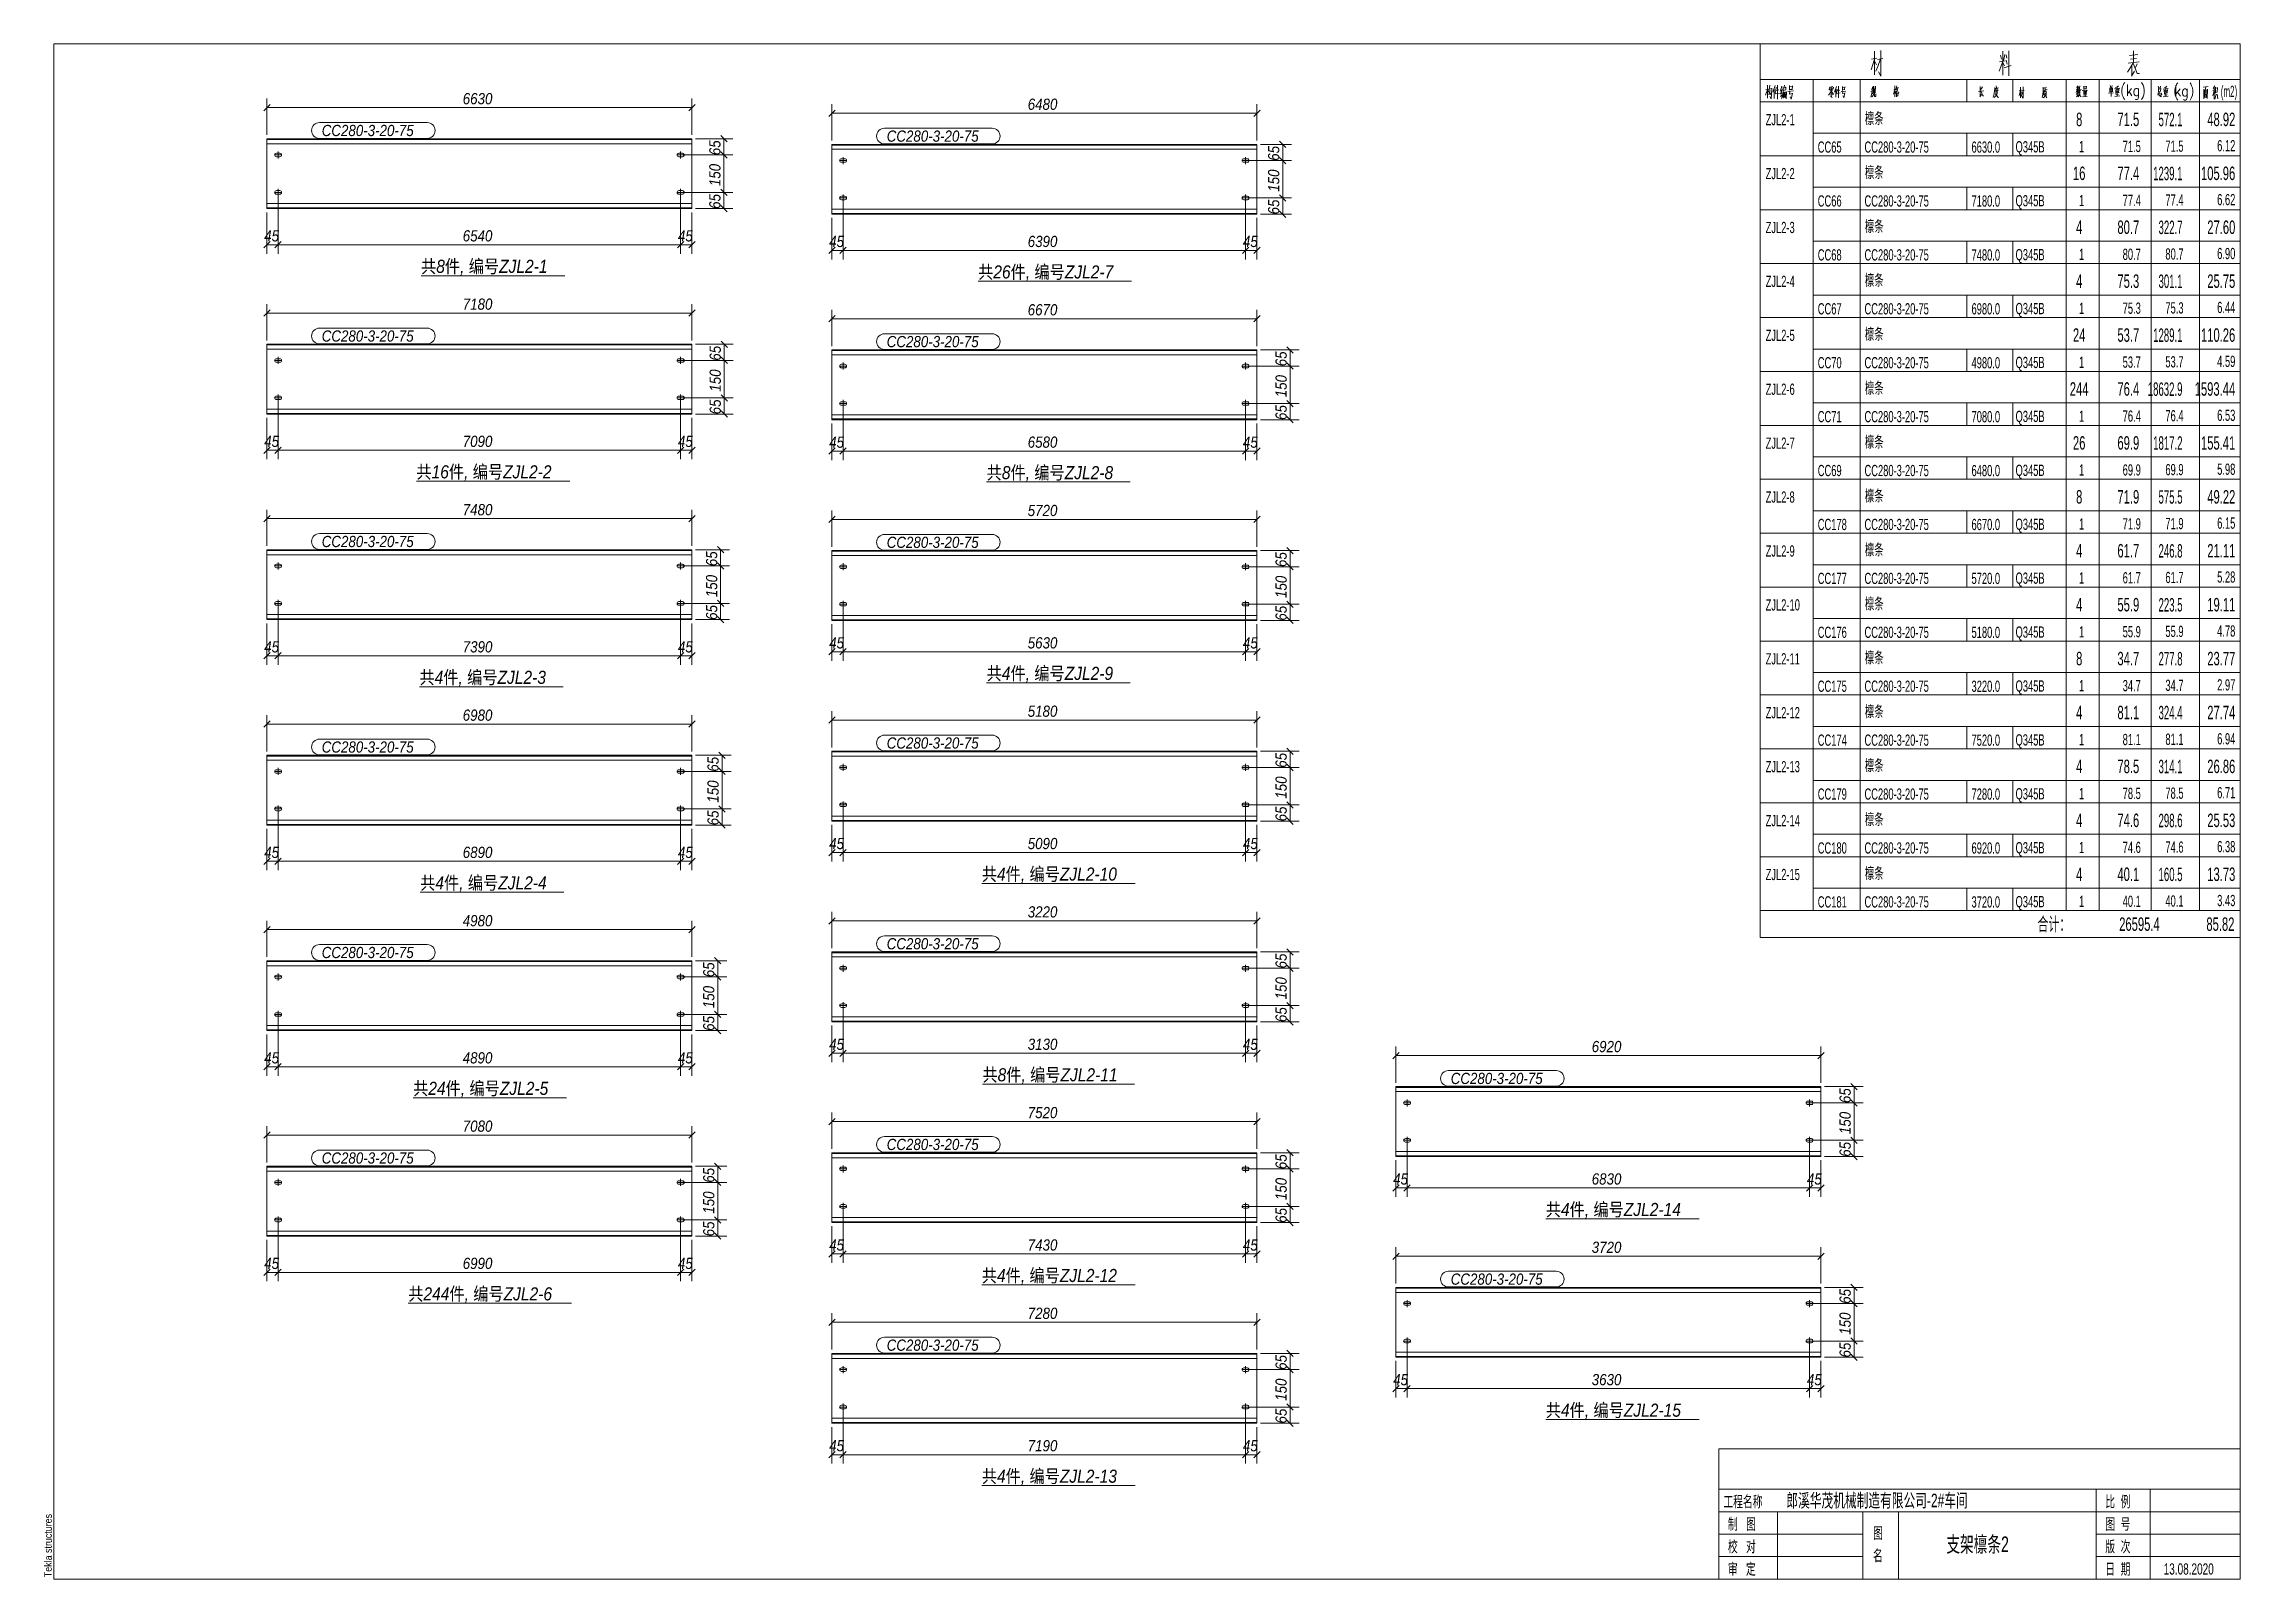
# Model space of a CAD drawing. Extents: x 857 to 4439, y -1249 to 4637.
# Drawn here: x 1459 to 2046, y 1184 to 1594 of the extents above; entities that cross this region are included whole.
import ezdxf

# ---------------------------------------------------------------- set-up
doc = ezdxf.new("R2010")
doc.units = 0
doc.header["$LTSCALE"] = 1000
doc.header["$MEASUREMENT"] = 0
doc.linetypes.add('XKITLINE00', pattern=[0])
doc.linetypes.add('XKITLINE02', pattern=[4, 2, -2])
for name, color, linetype, lineweight in [('Bolt', 7, 'Continuous', 0), ('DrawingSheet', 5, 'Continuous', 0), ('OtherObjectType', 1, 'Continuous', 0), ('Part', 2, 'Continuous', 0), ('PartMark', 3, 'Continuous', 0), ('Z-DIMENSIONS', 1, 'Continuous', 0)]:
    doc.layers.add(name, color=color, linetype=linetype, lineweight=lineweight)
doc.styles.add('Arial', font='arial.ttf')
doc.styles.add('Arial Italic', font='ariali.ttf')
doc.styles.add('宋体', font='arial.ttf')

# ---------------------------------------------------------------- blocks, each defined once
blk = doc.blocks.new('支架檩条2')
at = {"layer": 'Bolt', "color": 3, "linetype": 'XKITLINE00', "lineweight": 0}
for p, q in [((64.02, 385.34), (64.06, 385.52)), ((64.06, 385.16), (64.02, 385.34)), ((64.02, 385.34), (64.02, 385.34)), ((65.89, 385.34), (64.02, 385.34)), ((64.06, 385.52), (64.16, 385.67)), ((64.16, 385.01), (64.06, 385.16)), ((64.16, 385.67), (64.31, 385.77)), ((64.31, 384.91), (64.16, 385.01)), ((64.31, 385.77), (64.49, 385.81)), ((64.49, 384.88), (64.31, 384.91)), ((64.49, 385.81), (65.42, 385.81)), ((65.42, 384.88), (64.49, 384.88)), ((64.96, 386.28), (64.96, 384.41)), ((65.42, 385.81), (65.6, 385.77)), ((65.6, 384.91), (65.42, 384.88)), ((65.6, 385.77), (65.75, 385.67)), ((65.75, 385.01), (65.6, 384.91)), ((65.75, 385.67), (65.85, 385.52)), ((65.85, 385.16), (65.75, 385.01)), ((65.85, 385.52), (65.89, 385.34)), ((65.89, 385.34), (65.85, 385.16)), ((65.89, 385.34), (65.89, 385.34)), ((171.54, 385.34), (171.57, 385.52)), ((171.57, 385.16), (171.54, 385.34)), ((171.54, 385.34), (171.54, 385.34)), ((171.54, 385.34), (173.4, 385.34)), ((171.57, 385.52), (171.67, 385.67)), ((171.67, 385.01), (171.57, 385.16)), ((171.67, 385.67), (171.82, 385.77)), ((171.82, 384.91), (171.67, 385.01)), ((171.82, 385.77), (172, 385.81)), ((172, 384.88), (171.82, 384.91)), ((172, 385.81), (172.94, 385.81)), ((172.94, 384.88), (172, 384.88)), ((172.47, 384.41), (172.47, 386.28)), ((172.94, 385.81), (173.11, 385.77)), ((173.11, 384.91), (172.94, 384.88)), ((173.11, 385.77), (173.27, 385.67)), ((173.27, 385.01), (173.11, 384.91)), ((173.27, 385.67), (173.37, 385.52)), ((173.37, 385.16), (173.27, 385.01)), ((173.37, 385.52), (173.4, 385.34)), ((173.4, 385.34), (173.37, 385.16)), ((173.4, 385.34), (173.4, 385.34)), ((214.93, 383.85), (214.96, 384.03)), ((214.96, 383.67), (214.93, 383.85)), ((214.93, 383.85), (214.93, 383.85)), ((216.8, 383.85), (214.93, 383.85)), ((214.96, 384.03), (215.07, 384.18)), ((215.07, 383.52), (214.96, 383.67)), ((215.07, 384.18), (215.22, 384.28)), ((215.22, 383.42), (215.07, 383.52)), ((215.22, 384.28), (215.4, 384.31)), ((215.4, 383.38), (215.22, 383.42)), ((215.4, 384.31), (216.33, 384.31)), ((216.33, 383.38), (215.4, 383.38)), ((215.86, 384.78), (215.86, 382.91)), ((216.33, 384.31), (216.51, 384.28)), ((216.51, 383.42), (216.33, 383.38)), ((216.51, 384.28), (216.66, 384.18)), ((216.66, 383.52), (216.51, 383.42)), ((216.66, 384.18), (216.76, 384.03)), ((216.76, 383.67), (216.66, 383.52)), ((216.76, 384.03), (216.8, 383.85)), ((216.8, 383.85), (216.76, 383.67)), ((216.8, 383.85), (216.8, 383.85)), ((322.44, 383.85), (322.48, 384.03)), ((322.48, 383.67), (322.44, 383.85)), ((322.44, 383.85), (322.44, 383.85)), ((322.44, 383.85), (324.31, 383.85)), ((322.48, 384.03), (322.58, 384.18)), ((322.58, 383.52), (322.48, 383.67)), ((322.58, 384.18), (322.73, 384.28)), ((322.73, 383.42), (322.58, 383.52)), ((322.73, 384.28), (322.91, 384.31)), ((322.91, 383.38), (322.73, 383.42)), ((322.91, 384.31), (323.84, 384.31)), ((323.84, 383.38), (322.91, 383.38)), ((323.38, 382.91), (323.38, 384.78)), ((323.84, 384.31), (324.02, 384.28)), ((324.02, 383.42), (323.84, 383.38)), ((324.02, 384.28), (324.17, 384.18)), ((324.17, 383.52), (324.02, 383.42)), ((324.17, 384.18), (324.27, 384.03)), ((324.27, 383.67), (324.17, 383.52)), ((324.27, 384.03), (324.31, 383.85)), ((324.31, 383.85), (324.27, 383.67)), ((324.31, 383.85), (324.31, 383.85)), ((64.02, 375.34), (64.06, 375.52)), ((64.06, 375.52), (64.16, 375.67)), ((64.16, 375.67), (64.31, 375.77)), ((64.31, 375.77), (64.49, 375.81)), ((64.49, 375.81), (65.42, 375.81)), ((64.96, 376.28), (64.96, 374.41)), ((65.42, 375.81), (65.6, 375.77)), ((65.6, 375.77), (65.75, 375.67)), ((65.75, 375.67), (65.85, 375.52)), ((65.85, 375.52), (65.89, 375.34)), ((171.54, 375.34), (171.57, 375.52)), ((171.57, 375.52), (171.67, 375.67)), ((171.67, 375.67), (171.82, 375.77)), ((171.82, 375.77), (172, 375.81)), ((172, 375.81), (172.94, 375.81)), ((172.47, 374.41), (172.47, 376.28)), ((172.94, 375.81), (173.11, 375.77)), ((173.11, 375.77), (173.27, 375.67)), ((173.27, 375.67), (173.37, 375.52)), ((173.37, 375.52), (173.4, 375.34)), ((64.06, 375.16), (64.02, 375.34)), ((64.02, 375.34), (64.02, 375.34)), ((65.89, 375.34), (64.02, 375.34)), ((64.16, 375.01), (64.06, 375.16)), ((64.31, 374.91), (64.16, 375.01)), ((64.49, 374.88), (64.31, 374.91)), ((65.42, 374.88), (64.49, 374.88)), ((65.6, 374.91), (65.42, 374.88)), ((65.75, 375.01), (65.6, 374.91)), ((65.85, 375.16), (65.75, 375.01)), ((65.89, 375.34), (65.85, 375.16)), ((65.89, 375.34), (65.89, 375.34)), ((171.57, 375.16), (171.54, 375.34)), ((171.54, 375.34), (171.54, 375.34)), ((171.54, 375.34), (173.4, 375.34)), ((171.67, 375.01), (171.57, 375.16)), ((171.82, 374.91), (171.67, 375.01)), ((172, 374.88), (171.82, 374.91)), ((172.94, 374.88), (172, 374.88)), ((173.11, 374.91), (172.94, 374.88)), ((173.27, 375.01), (173.11, 374.91)), ((173.37, 375.16), (173.27, 375.01)), ((173.4, 375.34), (173.37, 375.16)), ((173.4, 375.34), (173.4, 375.34)), ((214.93, 373.85), (214.96, 374.03)), ((214.96, 373.67), (214.93, 373.85)), ((214.93, 373.85), (214.93, 373.85)), ((216.8, 373.85), (214.93, 373.85)), ((214.96, 374.03), (215.07, 374.18)), ((215.07, 373.52), (214.96, 373.67)), ((215.07, 374.18), (215.22, 374.28)), ((215.22, 373.42), (215.07, 373.52)), ((215.22, 374.28), (215.4, 374.31)), ((215.4, 373.38), (215.22, 373.42)), ((215.4, 374.31), (216.33, 374.31)), ((216.33, 373.38), (215.4, 373.38)), ((215.86, 374.78), (215.86, 372.91)), ((216.33, 374.31), (216.51, 374.28)), ((216.51, 373.42), (216.33, 373.38)), ((216.51, 374.28), (216.66, 374.18)), ((216.66, 373.52), (216.51, 373.42)), ((216.66, 374.18), (216.76, 374.03)), ((216.76, 373.67), (216.66, 373.52)), ((216.76, 374.03), (216.8, 373.85)), ((216.8, 373.85), (216.76, 373.67)), ((216.8, 373.85), (216.8, 373.85)), ((322.44, 373.85), (322.48, 374.03)), ((322.48, 373.67), (322.44, 373.85)), ((322.44, 373.85), (322.44, 373.85)), ((322.44, 373.85), (324.31, 373.85)), ((322.48, 374.03), (322.58, 374.18)), ((322.58, 373.52), (322.48, 373.67)), ((322.58, 374.18), (322.73, 374.28)), ((322.73, 373.42), (322.58, 373.52)), ((322.73, 374.28), (322.91, 374.31)), ((322.91, 373.38), (322.73, 373.42)), ((322.91, 374.31), (323.84, 374.31)), ((323.84, 373.38), (322.91, 373.38)), ((323.38, 372.91), (323.38, 374.78)), ((323.84, 374.31), (324.02, 374.28)), ((324.02, 373.42), (323.84, 373.38)), ((324.02, 374.28), (324.17, 374.18)), ((324.17, 373.52), (324.02, 373.42)), ((324.17, 374.18), (324.27, 374.03)), ((324.27, 373.67), (324.17, 373.52)), ((324.27, 374.03), (324.31, 373.85)), ((324.31, 373.85), (324.27, 373.67)), ((324.31, 373.85), (324.31, 373.85)), ((64.02, 330.46), (64.06, 330.64)), ((64.06, 330.28), (64.02, 330.46)), ((64.02, 330.46), (64.02, 330.46)), ((65.89, 330.46), (64.02, 330.46)), ((64.06, 330.64), (64.16, 330.79)), ((64.16, 330.13), (64.06, 330.28)), ((64.16, 330.79), (64.31, 330.89)), ((64.31, 330.03), (64.16, 330.13)), ((64.31, 330.89), (64.49, 330.92)), ((64.49, 329.99), (64.31, 330.03)), ((64.49, 330.92), (65.42, 330.92)), ((65.42, 329.99), (64.49, 329.99)), ((64.96, 331.39), (64.96, 329.52)), ((65.42, 330.92), (65.6, 330.89)), ((65.6, 330.03), (65.42, 329.99)), ((65.6, 330.89), (65.75, 330.79)), ((65.75, 330.13), (65.6, 330.03)), ((65.75, 330.79), (65.85, 330.64)), ((65.85, 330.28), (65.75, 330.13)), ((65.85, 330.64), (65.89, 330.46)), ((65.89, 330.46), (65.85, 330.28)), ((65.89, 330.46), (65.89, 330.46)), ((171.54, 330.46), (171.57, 330.64)), ((171.57, 330.28), (171.54, 330.46)), ((171.54, 330.46), (171.54, 330.46)), ((171.54, 330.46), (173.4, 330.46)), ((171.57, 330.64), (171.67, 330.79)), ((171.67, 330.13), (171.57, 330.28)), ((171.67, 330.79), (171.82, 330.89)), ((171.82, 330.03), (171.67, 330.13)), ((171.82, 330.89), (172, 330.92)), ((172, 329.99), (171.82, 330.03)), ((172, 330.92), (172.94, 330.92)), ((172.94, 329.99), (172, 329.99)), ((172.47, 329.52), (172.47, 331.39)), ((172.94, 330.92), (173.11, 330.89)), ((173.11, 330.03), (172.94, 329.99)), ((173.11, 330.89), (173.27, 330.79)), ((173.27, 330.13), (173.11, 330.03)), ((173.27, 330.79), (173.37, 330.64)), ((173.37, 330.28), (173.27, 330.13)), ((173.37, 330.64), (173.4, 330.46)), ((173.4, 330.46), (173.37, 330.28)), ((173.4, 330.46), (173.4, 330.46)), ((214.96, 329.14), (214.93, 328.96)), ((214.93, 328.96), (214.96, 328.78)), ((214.93, 328.96), (214.93, 328.96)), ((216.8, 328.96), (214.93, 328.96)), ((215.07, 329.29), (214.96, 329.14)), ((214.96, 328.78), (215.07, 328.63)), ((215.22, 329.39), (215.07, 329.29)), ((215.07, 328.63), (215.22, 328.53)), ((215.4, 329.43), (215.22, 329.39)), ((215.22, 328.53), (215.4, 328.5)), ((216.33, 329.43), (215.4, 329.43)), ((215.86, 328.03), (215.86, 329.9)), ((216.51, 329.39), (216.33, 329.43)), ((216.33, 328.5), (216.51, 328.53)), ((216.66, 329.29), (216.51, 329.39)), ((216.51, 328.53), (216.66, 328.63)), ((216.76, 329.14), (216.66, 329.29)), ((216.66, 328.63), (216.76, 328.78)), ((216.8, 328.96), (216.76, 329.14)), ((216.76, 328.78), (216.8, 328.96)), ((216.8, 328.96), (216.8, 328.96)), ((322.48, 329.14), (322.44, 328.96)), ((322.44, 328.96), (322.44, 328.96)), ((322.44, 328.96), (322.48, 328.78)), ((322.44, 328.96), (324.31, 328.96)), ((322.58, 329.29), (322.48, 329.14)), ((322.48, 328.78), (322.58, 328.63)), ((322.73, 329.39), (322.58, 329.29)), ((322.58, 328.63), (322.73, 328.53)), ((322.91, 329.43), (322.73, 329.39)), ((322.73, 328.53), (322.91, 328.5)), ((323.84, 329.43), (322.91, 329.43)), ((323.38, 329.9), (323.38, 328.03)), ((324.02, 329.39), (323.84, 329.43)), ((323.84, 328.5), (324.02, 328.53)), ((324.17, 329.29), (324.02, 329.39)), ((324.02, 328.53), (324.17, 328.63)), ((324.27, 329.14), (324.17, 329.29)), ((324.17, 328.63), (324.27, 328.78)), ((324.31, 328.96), (324.27, 329.14)), ((324.27, 328.78), (324.31, 328.96)), ((324.31, 328.96), (324.31, 328.96)), ((215.4, 328.5), (216.33, 328.5)), ((322.91, 328.5), (323.84, 328.5)), ((64.02, 320.46), (64.06, 320.64)), ((64.06, 320.28), (64.02, 320.46)), ((64.02, 320.46), (64.02, 320.46)), ((65.89, 320.46), (64.02, 320.46)), ((64.06, 320.64), (64.16, 320.79)), ((64.16, 320.13), (64.06, 320.28)), ((64.16, 320.79), (64.31, 320.89)), ((64.31, 320.03), (64.16, 320.13)), ((64.31, 320.89), (64.49, 320.92)), ((64.49, 319.99), (64.31, 320.03)), ((64.49, 320.92), (65.42, 320.92)), ((65.42, 319.99), (64.49, 319.99)), ((64.96, 321.39), (64.96, 319.52)), ((65.42, 320.92), (65.6, 320.89)), ((65.6, 320.03), (65.42, 319.99)), ((65.6, 320.89), (65.75, 320.79)), ((65.75, 320.13), (65.6, 320.03)), ((65.75, 320.79), (65.85, 320.64)), ((65.85, 320.28), (65.75, 320.13)), ((65.85, 320.64), (65.89, 320.46)), ((65.89, 320.46), (65.85, 320.28)), ((65.89, 320.46), (65.89, 320.46)), ((171.54, 320.46), (171.57, 320.64)), ((171.57, 320.28), (171.54, 320.46)), ((171.54, 320.46), (171.54, 320.46)), ((171.54, 320.46), (173.4, 320.46)), ((171.57, 320.64), (171.67, 320.79)), ((171.67, 320.13), (171.57, 320.28)), ((171.67, 320.79), (171.82, 320.89)), ((171.82, 320.03), (171.67, 320.13)), ((171.82, 320.89), (172, 320.92)), ((172, 319.99), (171.82, 320.03)), ((172, 320.92), (172.94, 320.92)), ((172.94, 319.99), (172, 319.99)), ((172.47, 319.52), (172.47, 321.39)), ((172.94, 320.92), (173.11, 320.89)), ((173.11, 320.03), (172.94, 319.99)), ((173.11, 320.89), (173.27, 320.79)), ((173.27, 320.13), (173.11, 320.03)), ((173.27, 320.79), (173.37, 320.64)), ((173.37, 320.28), (173.27, 320.13)), ((173.37, 320.64), (173.4, 320.46)), ((173.4, 320.46), (173.37, 320.28)), ((173.4, 320.46), (173.4, 320.46)), ((214.96, 319.14), (214.93, 318.96)), ((214.93, 318.96), (214.96, 318.78)), ((214.93, 318.96), (214.93, 318.96)), ((216.8, 318.96), (214.93, 318.96)), ((215.07, 319.29), (214.96, 319.14)), ((214.96, 318.78), (215.07, 318.63)), ((215.22, 319.39), (215.07, 319.29)), ((215.07, 318.63), (215.22, 318.53)), ((215.4, 319.43), (215.22, 319.39)), ((215.22, 318.53), (215.4, 318.5)), ((216.33, 319.43), (215.4, 319.43)), ((215.4, 318.5), (216.33, 318.5)), ((215.86, 318.03), (215.86, 319.9)), ((216.51, 319.39), (216.33, 319.43)), ((216.33, 318.5), (216.51, 318.53)), ((216.66, 319.29), (216.51, 319.39)), ((216.51, 318.53), (216.66, 318.63)), ((216.76, 319.14), (216.66, 319.29)), ((216.66, 318.63), (216.76, 318.78)), ((216.8, 318.96), (216.76, 319.14)), ((216.76, 318.78), (216.8, 318.96)), ((216.8, 318.96), (216.8, 318.96)), ((322.48, 319.14), (322.44, 318.96)), ((322.44, 318.96), (322.44, 318.96)), ((322.44, 318.96), (322.48, 318.78)), ((322.44, 318.96), (324.31, 318.96)), ((322.58, 319.29), (322.48, 319.14)), ((322.48, 318.78), (322.58, 318.63)), ((322.73, 319.39), (322.58, 319.29)), ((322.58, 318.63), (322.73, 318.53)), ((322.91, 319.43), (322.73, 319.39)), ((322.73, 318.53), (322.91, 318.5)), ((323.84, 319.43), (322.91, 319.43)), ((322.91, 318.5), (323.84, 318.5)), ((323.38, 319.9), (323.38, 318.03)), ((324.02, 319.39), (323.84, 319.43)), ((323.84, 318.5), (324.02, 318.53)), ((324.17, 319.29), (324.02, 319.39)), ((324.02, 318.53), (324.17, 318.63)), ((324.27, 319.14), (324.17, 319.29)), ((324.17, 318.63), (324.27, 318.78)), ((324.31, 318.96), (324.27, 319.14)), ((324.27, 318.78), (324.31, 318.96)), ((324.31, 318.96), (324.31, 318.96)), ((64.02, 275.57), (64.06, 275.75)), ((64.06, 275.75), (64.16, 275.9)), ((64.16, 275.9), (64.31, 276)), ((64.31, 276), (64.49, 276.04)), ((64.49, 276.04), (65.42, 276.04)), ((64.96, 276.51), (64.96, 274.64)), ((65.42, 276.04), (65.6, 276)), ((65.6, 276), (65.75, 275.9)), ((65.75, 275.9), (65.85, 275.75)), ((65.85, 275.75), (65.89, 275.57)), ((171.54, 275.57), (171.57, 275.75)), ((171.57, 275.75), (171.67, 275.9)), ((171.67, 275.9), (171.82, 276)), ((171.82, 276), (172, 276.04)), ((172, 276.04), (172.94, 276.04)), ((172.47, 274.64), (172.47, 276.51)), ((172.94, 276.04), (173.11, 276)), ((173.11, 276), (173.27, 275.9)), ((173.27, 275.9), (173.37, 275.75)), ((173.37, 275.75), (173.4, 275.57)), ((215.22, 275.79), (215.07, 275.69)), ((215.4, 275.82), (215.22, 275.79)), ((216.33, 275.82), (215.4, 275.82)), ((215.86, 274.42), (215.86, 276.29)), ((216.51, 275.79), (216.33, 275.82)), ((216.66, 275.69), (216.51, 275.79)), ((322.73, 275.79), (322.58, 275.69)), ((322.91, 275.82), (322.73, 275.79)), ((323.84, 275.82), (322.91, 275.82)), ((323.38, 276.29), (323.38, 274.42)), ((324.02, 275.79), (323.84, 275.82)), ((324.17, 275.69), (324.02, 275.79)), ((64.06, 275.39), (64.02, 275.57)), ((64.02, 275.57), (64.02, 275.57)), ((65.89, 275.57), (64.02, 275.57)), ((64.16, 275.24), (64.06, 275.39)), ((64.31, 275.14), (64.16, 275.24)), ((64.49, 275.11), (64.31, 275.14)), ((65.42, 275.11), (64.49, 275.11)), ((65.6, 275.14), (65.42, 275.11)), ((65.75, 275.24), (65.6, 275.14)), ((65.85, 275.39), (65.75, 275.24)), ((65.89, 275.57), (65.85, 275.39)), ((65.89, 275.57), (65.89, 275.57)), ((171.57, 275.39), (171.54, 275.57)), ((171.54, 275.57), (171.54, 275.57)), ((171.54, 275.57), (173.4, 275.57)), ((171.67, 275.24), (171.57, 275.39)), ((171.82, 275.14), (171.67, 275.24)), ((172, 275.11), (171.82, 275.14)), ((172.94, 275.11), (172, 275.11)), ((173.11, 275.14), (172.94, 275.11)), ((173.27, 275.24), (173.11, 275.14)), ((173.37, 275.39), (173.27, 275.24)), ((173.4, 275.57), (173.37, 275.39)), ((173.4, 275.57), (173.4, 275.57)), ((214.96, 275.54), (214.93, 275.36)), ((214.93, 275.36), (214.96, 275.18)), ((214.93, 275.36), (214.93, 275.36)), ((216.8, 275.36), (214.93, 275.36)), ((215.07, 275.69), (214.96, 275.54)), ((214.96, 275.18), (215.07, 275.03)), ((215.07, 275.03), (215.22, 274.93)), ((215.22, 274.93), (215.4, 274.89)), ((215.4, 274.89), (216.33, 274.89)), ((216.33, 274.89), (216.51, 274.93)), ((216.51, 274.93), (216.66, 275.03)), ((216.76, 275.54), (216.66, 275.69)), ((216.66, 275.03), (216.76, 275.18)), ((216.8, 275.36), (216.76, 275.54)), ((216.76, 275.18), (216.8, 275.36)), ((216.8, 275.36), (216.8, 275.36)), ((322.48, 275.54), (322.44, 275.36)), ((322.44, 275.36), (322.44, 275.36)), ((322.44, 275.36), (322.48, 275.18)), ((322.44, 275.36), (324.31, 275.36)), ((322.58, 275.69), (322.48, 275.54)), ((322.48, 275.18), (322.58, 275.03)), ((322.58, 275.03), (322.73, 274.93)), ((322.73, 274.93), (322.91, 274.89)), ((322.91, 274.89), (323.84, 274.89)), ((323.84, 274.89), (324.02, 274.93)), ((324.02, 274.93), (324.17, 275.03)), ((324.27, 275.54), (324.17, 275.69)), ((324.17, 275.03), (324.27, 275.18)), ((324.31, 275.36), (324.27, 275.54)), ((324.27, 275.18), (324.31, 275.36)), ((324.31, 275.36), (324.31, 275.36)), ((64.02, 265.57), (64.06, 265.75)), ((64.06, 265.39), (64.02, 265.57)), ((64.02, 265.57), (64.02, 265.57)), ((65.89, 265.57), (64.02, 265.57)), ((64.06, 265.75), (64.16, 265.9)), ((64.16, 265.24), (64.06, 265.39)), ((64.16, 265.9), (64.31, 266)), ((64.31, 265.14), (64.16, 265.24)), ((64.31, 266), (64.49, 266.04)), ((64.49, 265.11), (64.31, 265.14)), ((64.49, 266.04), (65.42, 266.04)), ((65.42, 265.11), (64.49, 265.11)), ((64.96, 266.51), (64.96, 264.64)), ((65.42, 266.04), (65.6, 266)), ((65.6, 265.14), (65.42, 265.11)), ((65.6, 266), (65.75, 265.9)), ((65.75, 265.24), (65.6, 265.14)), ((65.75, 265.9), (65.85, 265.75)), ((65.85, 265.39), (65.75, 265.24)), ((65.85, 265.75), (65.89, 265.57)), ((65.89, 265.57), (65.85, 265.39)), ((65.89, 265.57), (65.89, 265.57)), ((171.54, 265.57), (171.57, 265.75)), ((171.57, 265.39), (171.54, 265.57)), ((171.54, 265.57), (171.54, 265.57)), ((171.54, 265.57), (173.4, 265.57)), ((171.57, 265.75), (171.67, 265.9)), ((171.67, 265.24), (171.57, 265.39)), ((171.67, 265.9), (171.82, 266)), ((171.82, 265.14), (171.67, 265.24)), ((171.82, 266), (172, 266.04)), ((172, 265.11), (171.82, 265.14)), ((172, 266.04), (172.94, 266.04)), ((172.94, 265.11), (172, 265.11)), ((172.47, 264.64), (172.47, 266.51)), ((172.94, 266.04), (173.11, 266)), ((173.11, 265.14), (172.94, 265.11)), ((173.11, 266), (173.27, 265.9)), ((173.27, 265.24), (173.11, 265.14)), ((173.27, 265.9), (173.37, 265.75)), ((173.37, 265.39), (173.27, 265.24)), ((173.37, 265.75), (173.4, 265.57)), ((173.4, 265.57), (173.37, 265.39)), ((173.4, 265.57), (173.4, 265.57)), ((214.96, 265.54), (214.93, 265.36)), ((214.93, 265.36), (214.96, 265.18)), ((214.93, 265.36), (214.93, 265.36)), ((216.8, 265.36), (214.93, 265.36)), ((215.07, 265.69), (214.96, 265.54)), ((214.96, 265.18), (215.07, 265.03)), ((215.22, 265.79), (215.07, 265.69)), ((215.07, 265.03), (215.22, 264.93)), ((215.4, 265.82), (215.22, 265.79)), ((215.22, 264.93), (215.4, 264.89)), ((216.33, 265.82), (215.4, 265.82)), ((215.4, 264.89), (216.33, 264.89)), ((215.86, 264.42), (215.86, 266.29)), ((216.51, 265.79), (216.33, 265.82)), ((216.33, 264.89), (216.51, 264.93)), ((216.66, 265.69), (216.51, 265.79)), ((216.51, 264.93), (216.66, 265.03)), ((216.76, 265.54), (216.66, 265.69)), ((216.66, 265.03), (216.76, 265.18)), ((216.8, 265.36), (216.76, 265.54)), ((216.76, 265.18), (216.8, 265.36)), ((216.8, 265.36), (216.8, 265.36)), ((322.48, 265.54), (322.44, 265.36)), ((322.44, 265.36), (322.44, 265.36)), ((322.44, 265.36), (322.48, 265.18)), ((322.44, 265.36), (324.31, 265.36)), ((322.58, 265.69), (322.48, 265.54)), ((322.48, 265.18), (322.58, 265.03)), ((322.73, 265.79), (322.58, 265.69)), ((322.58, 265.03), (322.73, 264.93)), ((322.91, 265.82), (322.73, 265.79)), ((322.73, 264.93), (322.91, 264.89)), ((323.84, 265.82), (322.91, 265.82)), ((322.91, 264.89), (323.84, 264.89)), ((323.38, 266.29), (323.38, 264.42)), ((324.02, 265.79), (323.84, 265.82)), ((323.84, 264.89), (324.02, 264.93)), ((324.17, 265.69), (324.02, 265.79)), ((324.02, 264.93), (324.17, 265.03)), ((324.27, 265.54), (324.17, 265.69)), ((324.17, 265.03), (324.27, 265.18)), ((324.31, 265.36), (324.27, 265.54)), ((324.27, 265.18), (324.31, 265.36)), ((324.31, 265.36), (324.31, 265.36)), ((64.02, 220.69), (64.06, 220.87)), ((64.06, 220.51), (64.02, 220.69)), ((64.02, 220.69), (64.02, 220.69)), ((65.89, 220.69), (64.02, 220.69)), ((64.06, 220.87), (64.16, 221.02)), ((64.16, 220.36), (64.06, 220.51)), ((64.16, 221.02), (64.31, 221.12)), ((64.31, 220.26), (64.16, 220.36)), ((64.31, 221.12), (64.49, 221.15)), ((64.49, 220.22), (64.31, 220.26)), ((64.49, 221.15), (65.42, 221.15)), ((65.42, 220.22), (64.49, 220.22)), ((64.96, 221.62), (64.96, 219.75)), ((65.42, 221.15), (65.6, 221.12)), ((65.6, 220.26), (65.42, 220.22)), ((65.6, 221.12), (65.75, 221.02)), ((65.75, 220.36), (65.6, 220.26)), ((65.75, 221.02), (65.85, 220.87)), ((65.85, 220.51), (65.75, 220.36)), ((65.85, 220.87), (65.89, 220.69)), ((65.89, 220.69), (65.85, 220.51)), ((65.89, 220.69), (65.89, 220.69)), ((171.54, 220.69), (171.57, 220.87)), ((171.57, 220.51), (171.54, 220.69)), ((171.54, 220.69), (171.54, 220.69)), ((171.54, 220.69), (173.4, 220.69)), ((171.57, 220.87), (171.67, 221.02)), ((171.67, 220.36), (171.57, 220.51)), ((171.67, 221.02), (171.82, 221.12)), ((171.82, 220.26), (171.67, 220.36)), ((171.82, 221.12), (172, 221.15)), ((172, 220.22), (171.82, 220.26)), ((172, 221.15), (172.94, 221.15)), ((172.94, 220.22), (172, 220.22)), ((172.47, 219.75), (172.47, 221.62)), ((172.94, 221.15), (173.11, 221.12)), ((173.11, 220.26), (172.94, 220.22)), ((173.11, 221.12), (173.27, 221.02)), ((173.27, 220.36), (173.11, 220.26)), ((173.27, 221.02), (173.37, 220.87)), ((173.37, 220.51), (173.27, 220.36)), ((173.37, 220.87), (173.4, 220.69)), ((173.4, 220.69), (173.37, 220.51)), ((173.4, 220.69), (173.4, 220.69)), ((214.96, 221.93), (214.93, 221.75)), ((214.93, 221.75), (214.96, 221.57)), ((214.93, 221.75), (214.93, 221.75)), ((216.8, 221.75), (214.93, 221.75)), ((215.07, 222.08), (214.96, 221.93)), ((214.96, 221.57), (215.07, 221.42)), ((215.22, 222.18), (215.07, 222.08)), ((215.07, 221.42), (215.22, 221.32)), ((215.4, 222.22), (215.22, 222.18)), ((215.22, 221.32), (215.4, 221.29)), ((216.33, 222.22), (215.4, 222.22)), ((215.4, 221.29), (216.33, 221.29)), ((215.86, 220.82), (215.86, 222.69)), ((216.51, 222.18), (216.33, 222.22)), ((216.33, 221.29), (216.51, 221.32)), ((216.66, 222.08), (216.51, 222.18)), ((216.51, 221.32), (216.66, 221.42)), ((216.76, 221.93), (216.66, 222.08)), ((216.66, 221.42), (216.76, 221.57)), ((216.8, 221.75), (216.76, 221.93)), ((216.76, 221.57), (216.8, 221.75)), ((216.8, 221.75), (216.8, 221.75)), ((322.48, 221.93), (322.44, 221.75)), ((322.44, 221.75), (322.44, 221.75)), ((322.44, 221.75), (322.48, 221.57)), ((322.44, 221.75), (324.31, 221.75)), ((322.58, 222.08), (322.48, 221.93)), ((322.48, 221.57), (322.58, 221.42)), ((322.73, 222.18), (322.58, 222.08)), ((322.58, 221.42), (322.73, 221.32)), ((322.91, 222.22), (322.73, 222.18)), ((322.73, 221.32), (322.91, 221.29)), ((323.84, 222.22), (322.91, 222.22)), ((322.91, 221.29), (323.84, 221.29)), ((323.38, 222.69), (323.38, 220.82)), ((324.02, 222.18), (323.84, 222.22)), ((323.84, 221.29), (324.02, 221.32)), ((324.17, 222.08), (324.02, 222.18)), ((324.02, 221.32), (324.17, 221.42)), ((324.27, 221.93), (324.17, 222.08)), ((324.17, 221.42), (324.27, 221.57)), ((324.31, 221.75), (324.27, 221.93)), ((324.27, 221.57), (324.31, 221.75)), ((324.31, 221.75), (324.31, 221.75)), ((64.96, 211.62), (64.96, 209.75)), ((172.47, 209.75), (172.47, 211.62)), ((214.96, 211.93), (214.93, 211.75)), ((214.93, 211.75), (214.96, 211.57)), ((214.93, 211.75), (214.93, 211.75)), ((216.8, 211.75), (214.93, 211.75)), ((215.07, 212.08), (214.96, 211.93)), ((214.96, 211.57), (215.07, 211.42)), ((215.22, 212.18), (215.07, 212.08)), ((215.07, 211.42), (215.22, 211.32)), ((215.4, 212.22), (215.22, 212.18)), ((215.22, 211.32), (215.4, 211.29)), ((216.33, 212.22), (215.4, 212.22)), ((215.4, 211.29), (216.33, 211.29)), ((215.86, 210.82), (215.86, 212.69)), ((216.51, 212.18), (216.33, 212.22)), ((216.33, 211.29), (216.51, 211.32)), ((216.66, 212.08), (216.51, 212.18)), ((216.51, 211.32), (216.66, 211.42)), ((216.76, 211.93), (216.66, 212.08)), ((216.66, 211.42), (216.76, 211.57)), ((216.8, 211.75), (216.76, 211.93)), ((216.76, 211.57), (216.8, 211.75)), ((216.8, 211.75), (216.8, 211.75)), ((322.48, 211.93), (322.44, 211.75)), ((322.44, 211.75), (322.44, 211.75)), ((322.44, 211.75), (322.48, 211.57)), ((322.44, 211.75), (324.31, 211.75)), ((322.58, 212.08), (322.48, 211.93)), ((322.48, 211.57), (322.58, 211.42)), ((322.73, 212.18), (322.58, 212.08)), ((322.58, 211.42), (322.73, 211.32)), ((322.91, 212.22), (322.73, 212.18)), ((322.73, 211.32), (322.91, 211.29)), ((323.84, 212.22), (322.91, 212.22)), ((322.91, 211.29), (323.84, 211.29)), ((323.38, 212.69), (323.38, 210.82)), ((324.02, 212.18), (323.84, 212.22)), ((323.84, 211.29), (324.02, 211.32)), ((324.17, 212.08), (324.02, 212.18)), ((324.02, 211.32), (324.17, 211.42)), ((324.27, 211.93), (324.17, 212.08)), ((324.17, 211.42), (324.27, 211.57)), ((324.31, 211.75), (324.27, 211.93)), ((324.27, 211.57), (324.31, 211.75)), ((324.31, 211.75), (324.31, 211.75)), ((64.02, 210.69), (64.06, 210.87)), ((64.06, 210.51), (64.02, 210.69)), ((64.02, 210.69), (64.02, 210.69)), ((65.89, 210.69), (64.02, 210.69)), ((64.06, 210.87), (64.16, 211.02)), ((64.16, 210.36), (64.06, 210.51)), ((64.16, 211.02), (64.31, 211.12)), ((64.31, 210.26), (64.16, 210.36)), ((64.31, 211.12), (64.49, 211.15)), ((64.49, 210.22), (64.31, 210.26)), ((64.49, 211.15), (65.42, 211.15)), ((65.42, 210.22), (64.49, 210.22)), ((65.42, 211.15), (65.6, 211.12)), ((65.6, 210.26), (65.42, 210.22)), ((65.6, 211.12), (65.75, 211.02)), ((65.75, 210.36), (65.6, 210.26)), ((65.75, 211.02), (65.85, 210.87)), ((65.85, 210.51), (65.75, 210.36)), ((65.85, 210.87), (65.89, 210.69)), ((65.89, 210.69), (65.85, 210.51)), ((65.89, 210.69), (65.89, 210.69)), ((171.54, 210.69), (171.57, 210.87)), ((171.57, 210.51), (171.54, 210.69)), ((171.54, 210.69), (171.54, 210.69)), ((171.54, 210.69), (173.4, 210.69)), ((171.57, 210.87), (171.67, 211.02)), ((171.67, 210.36), (171.57, 210.51)), ((171.67, 211.02), (171.82, 211.12)), ((171.82, 210.26), (171.67, 210.36)), ((171.82, 211.12), (172, 211.15)), ((172, 210.22), (171.82, 210.26)), ((172, 211.15), (172.94, 211.15)), ((172.94, 210.22), (172, 210.22)), ((172.94, 211.15), (173.11, 211.12)), ((173.11, 210.26), (172.94, 210.22)), ((173.11, 211.12), (173.27, 211.02)), ((173.27, 210.36), (173.11, 210.26)), ((173.27, 211.02), (173.37, 210.87)), ((173.37, 210.51), (173.27, 210.36)), ((173.37, 210.87), (173.4, 210.69)), ((173.4, 210.69), (173.37, 210.51)), ((173.4, 210.69), (173.4, 210.69)), ((64.02, 165.8), (64.06, 165.98)), ((64.06, 165.62), (64.02, 165.8)), ((64.02, 165.8), (64.02, 165.8)), ((65.89, 165.8), (64.02, 165.8)), ((64.06, 165.98), (64.16, 166.13)), ((64.16, 165.47), (64.06, 165.62)), ((64.16, 166.13), (64.31, 166.23)), ((64.31, 165.37), (64.16, 165.47)), ((64.31, 166.23), (64.49, 166.27)), ((64.49, 165.34), (64.31, 165.37)), ((64.49, 166.27), (65.42, 166.27)), ((65.42, 165.34), (64.49, 165.34)), ((64.96, 166.74), (64.96, 164.87)), ((65.42, 166.27), (65.6, 166.23)), ((65.6, 165.37), (65.42, 165.34)), ((65.6, 166.23), (65.75, 166.13)), ((65.75, 165.47), (65.6, 165.37)), ((65.75, 166.13), (65.85, 165.98)), ((65.85, 165.62), (65.75, 165.47)), ((65.85, 165.98), (65.89, 165.8)), ((65.89, 165.8), (65.85, 165.62)), ((65.89, 165.8), (65.89, 165.8)), ((171.54, 165.8), (171.57, 165.98)), ((171.57, 165.62), (171.54, 165.8)), ((171.54, 165.8), (171.54, 165.8)), ((171.54, 165.8), (173.4, 165.8)), ((171.57, 165.98), (171.67, 166.13)), ((171.67, 165.47), (171.57, 165.62)), ((171.67, 166.13), (171.82, 166.23)), ((171.82, 165.37), (171.67, 165.47)), ((171.82, 166.23), (172, 166.27)), ((172, 165.34), (171.82, 165.37)), ((172, 166.27), (172.94, 166.27)), ((172.94, 165.34), (172, 165.34)), ((172.47, 164.87), (172.47, 166.74)), ((172.94, 166.27), (173.11, 166.23)), ((173.11, 165.37), (172.94, 165.34)), ((173.11, 166.23), (173.27, 166.13)), ((173.27, 165.47), (173.11, 165.37)), ((173.27, 166.13), (173.37, 165.98)), ((173.37, 165.62), (173.27, 165.47)), ((173.37, 165.98), (173.4, 165.8)), ((173.4, 165.8), (173.37, 165.62)), ((173.4, 165.8), (173.4, 165.8)), ((214.96, 168.33), (214.93, 168.15)), ((214.93, 168.15), (214.96, 167.97)), ((214.93, 168.15), (214.93, 168.15)), ((216.8, 168.15), (214.93, 168.15)), ((215.07, 168.48), (214.96, 168.33)), ((214.96, 167.97), (215.07, 167.82)), ((215.22, 168.58), (215.07, 168.48)), ((215.07, 167.82), (215.22, 167.72)), ((215.4, 168.61), (215.22, 168.58)), ((215.22, 167.72), (215.4, 167.68)), ((216.33, 168.61), (215.4, 168.61)), ((215.4, 167.68), (216.33, 167.68)), ((215.86, 167.21), (215.86, 169.08)), ((216.51, 168.58), (216.33, 168.61)), ((216.33, 167.68), (216.51, 167.72)), ((216.66, 168.48), (216.51, 168.58)), ((216.51, 167.72), (216.66, 167.82)), ((216.76, 168.33), (216.66, 168.48)), ((216.66, 167.82), (216.76, 167.97)), ((216.8, 168.15), (216.76, 168.33)), ((216.76, 167.97), (216.8, 168.15)), ((216.8, 168.15), (216.8, 168.15)), ((322.48, 168.33), (322.44, 168.15)), ((322.44, 168.15), (322.44, 168.15)), ((322.44, 168.15), (322.48, 167.97)), ((322.44, 168.15), (324.31, 168.15)), ((322.58, 168.48), (322.48, 168.33)), ((322.48, 167.97), (322.58, 167.82)), ((322.73, 168.58), (322.58, 168.48)), ((322.58, 167.82), (322.73, 167.72)), ((322.91, 168.61), (322.73, 168.58)), ((322.73, 167.72), (322.91, 167.68)), ((323.84, 168.61), (322.91, 168.61)), ((322.91, 167.68), (323.84, 167.68)), ((323.38, 169.08), (323.38, 167.21)), ((324.02, 168.58), (323.84, 168.61)), ((323.84, 167.68), (324.02, 167.72)), ((324.17, 168.48), (324.02, 168.58)), ((324.02, 167.72), (324.17, 167.82)), ((324.27, 168.33), (324.17, 168.48)), ((324.17, 167.82), (324.27, 167.97)), ((324.31, 168.15), (324.27, 168.33)), ((324.27, 167.97), (324.31, 168.15)), ((324.31, 168.15), (324.31, 168.15)), ((215.07, 158.48), (214.96, 158.33)), ((215.22, 158.58), (215.07, 158.48)), ((215.4, 158.61), (215.22, 158.58)), ((216.33, 158.61), (215.4, 158.61)), ((215.86, 157.21), (215.86, 159.08)), ((216.51, 158.58), (216.33, 158.61)), ((216.66, 158.48), (216.51, 158.58)), ((216.76, 158.33), (216.66, 158.48)), ((322.58, 158.48), (322.48, 158.33)), ((322.73, 158.58), (322.58, 158.48)), ((322.91, 158.61), (322.73, 158.58)), ((323.84, 158.61), (322.91, 158.61)), ((323.38, 159.08), (323.38, 157.21)), ((324.02, 158.58), (323.84, 158.61)), ((324.17, 158.48), (324.02, 158.58)), ((324.27, 158.33), (324.17, 158.48)), ((64.02, 155.8), (64.06, 155.98)), ((64.06, 155.62), (64.02, 155.8)), ((64.02, 155.8), (64.02, 155.8)), ((65.89, 155.8), (64.02, 155.8)), ((64.06, 155.98), (64.16, 156.13)), ((64.16, 155.47), (64.06, 155.62)), ((64.16, 156.13), (64.31, 156.23)), ((64.31, 155.37), (64.16, 155.47)), ((64.31, 156.23), (64.49, 156.27)), ((64.49, 155.34), (64.31, 155.37)), ((64.49, 156.27), (65.42, 156.27)), ((65.42, 155.34), (64.49, 155.34)), ((64.96, 156.74), (64.96, 154.87)), ((65.42, 156.27), (65.6, 156.23)), ((65.6, 155.37), (65.42, 155.34)), ((65.6, 156.23), (65.75, 156.13)), ((65.75, 155.47), (65.6, 155.37)), ((65.75, 156.13), (65.85, 155.98)), ((65.85, 155.62), (65.75, 155.47)), ((65.85, 155.98), (65.89, 155.8)), ((65.89, 155.8), (65.85, 155.62)), ((65.89, 155.8), (65.89, 155.8)), ((171.54, 155.8), (171.57, 155.98)), ((171.57, 155.62), (171.54, 155.8)), ((171.54, 155.8), (171.54, 155.8)), ((171.54, 155.8), (173.4, 155.8)), ((171.57, 155.98), (171.67, 156.13)), ((171.67, 155.47), (171.57, 155.62)), ((171.67, 156.13), (171.82, 156.23)), ((171.82, 155.37), (171.67, 155.47)), ((171.82, 156.23), (172, 156.27)), ((172, 155.34), (171.82, 155.37)), ((172, 156.27), (172.94, 156.27)), ((172.94, 155.34), (172, 155.34)), ((172.47, 154.87), (172.47, 156.74)), ((172.94, 156.27), (173.11, 156.23)), ((173.11, 155.37), (172.94, 155.34)), ((173.11, 156.23), (173.27, 156.13)), ((173.27, 155.47), (173.11, 155.37)), ((173.27, 156.13), (173.37, 155.98)), ((173.37, 155.62), (173.27, 155.47)), ((173.37, 155.98), (173.4, 155.8)), ((173.4, 155.8), (173.37, 155.62)), ((173.4, 155.8), (173.4, 155.8)), ((214.96, 158.33), (214.93, 158.15)), ((214.93, 158.15), (214.96, 157.97)), ((214.93, 158.15), (214.93, 158.15)), ((216.8, 158.15), (214.93, 158.15)), ((214.96, 157.97), (215.07, 157.82)), ((215.07, 157.82), (215.22, 157.72)), ((215.22, 157.72), (215.4, 157.68)), ((215.4, 157.68), (216.33, 157.68)), ((216.33, 157.68), (216.51, 157.72)), ((216.51, 157.72), (216.66, 157.82)), ((216.66, 157.82), (216.76, 157.97)), ((216.8, 158.15), (216.76, 158.33)), ((216.76, 157.97), (216.8, 158.15)), ((216.8, 158.15), (216.8, 158.15)), ((322.48, 158.33), (322.44, 158.15)), ((322.44, 158.15), (322.44, 158.15)), ((322.44, 158.15), (322.48, 157.97)), ((322.44, 158.15), (324.31, 158.15)), ((322.48, 157.97), (322.58, 157.82)), ((322.58, 157.82), (322.73, 157.72)), ((322.73, 157.72), (322.91, 157.68)), ((322.91, 157.68), (323.84, 157.68)), ((323.84, 157.68), (324.02, 157.72)), ((324.02, 157.72), (324.17, 157.82)), ((324.17, 157.82), (324.27, 157.97)), ((324.31, 158.15), (324.27, 158.33)), ((324.27, 157.97), (324.31, 158.15)), ((324.31, 158.15), (324.31, 158.15)), ((365.61, 132.36), (365.58, 132.18)), ((365.58, 132.18), (365.61, 132)), ((365.58, 132.18), (365.58, 132.18)), ((367.44, 132.18), (365.58, 132.18)), ((365.71, 132.51), (365.61, 132.36)), ((365.61, 132), (365.71, 131.85)), ((365.86, 132.61), (365.71, 132.51)), ((365.71, 131.85), (365.86, 131.75)), ((366.04, 132.65), (365.86, 132.61)), ((365.86, 131.75), (366.04, 131.71)), ((366.98, 132.65), (366.04, 132.65)), ((366.04, 131.71), (366.98, 131.71)), ((366.51, 131.25), (366.51, 133.11)), ((367.16, 132.61), (366.98, 132.65)), ((366.98, 131.71), (367.16, 131.75)), ((367.31, 132.51), (367.16, 132.61)), ((367.16, 131.75), (367.31, 131.85)), ((367.41, 132.36), (367.31, 132.51)), ((367.31, 131.85), (367.41, 132)), ((367.44, 132.18), (367.41, 132.36)), ((367.41, 132), (367.44, 132.18)), ((367.44, 132.18), (367.44, 132.18)), ((473.13, 132.36), (473.09, 132.18)), ((473.09, 132.18), (473.09, 132.18)), ((473.09, 132.18), (473.13, 132)), ((473.09, 132.18), (474.96, 132.18)), ((473.23, 132.51), (473.13, 132.36)), ((473.13, 132), (473.23, 131.85)), ((473.38, 132.61), (473.23, 132.51)), ((473.23, 131.85), (473.38, 131.75)), ((473.56, 132.65), (473.38, 132.61)), ((473.38, 131.75), (473.56, 131.71)), ((474.49, 132.65), (473.56, 132.65)), ((473.56, 131.71), (474.49, 131.71)), ((474.02, 133.11), (474.02, 131.25)), ((474.67, 132.61), (474.49, 132.65)), ((474.49, 131.71), (474.67, 131.75)), ((474.82, 132.51), (474.67, 132.61)), ((474.67, 131.75), (474.82, 131.85)), ((474.92, 132.36), (474.82, 132.51)), ((474.82, 131.85), (474.92, 132)), ((474.96, 132.18), (474.92, 132.36)), ((474.92, 132), (474.96, 132.18)), ((474.96, 132.18), (474.96, 132.18)), ((365.61, 122.36), (365.58, 122.18)), ((365.58, 122.18), (365.61, 122)), ((365.58, 122.18), (365.58, 122.18)), ((367.44, 122.18), (365.58, 122.18)), ((365.71, 122.51), (365.61, 122.36)), ((365.61, 122), (365.71, 121.85)), ((365.86, 122.61), (365.71, 122.51)), ((365.71, 121.85), (365.86, 121.75)), ((366.04, 122.65), (365.86, 122.61)), ((365.86, 121.75), (366.04, 121.71)), ((366.98, 122.65), (366.04, 122.65)), ((366.04, 121.71), (366.98, 121.71)), ((366.51, 121.25), (366.51, 123.11)), ((367.16, 122.61), (366.98, 122.65)), ((366.98, 121.71), (367.16, 121.75)), ((367.31, 122.51), (367.16, 122.61)), ((367.16, 121.75), (367.31, 121.85)), ((367.41, 122.36), (367.31, 122.51)), ((367.31, 121.85), (367.41, 122)), ((367.44, 122.18), (367.41, 122.36)), ((367.41, 122), (367.44, 122.18)), ((367.44, 122.18), (367.44, 122.18)), ((473.13, 122.36), (473.09, 122.18)), ((473.09, 122.18), (473.09, 122.18)), ((473.09, 122.18), (473.13, 122)), ((473.09, 122.18), (474.96, 122.18)), ((473.23, 122.51), (473.13, 122.36)), ((473.13, 122), (473.23, 121.85)), ((473.38, 122.61), (473.23, 122.51)), ((473.23, 121.85), (473.38, 121.75)), ((473.56, 122.65), (473.38, 122.61)), ((473.38, 121.75), (473.56, 121.71)), ((474.49, 122.65), (473.56, 122.65)), ((473.56, 121.71), (474.49, 121.71)), ((474.02, 123.11), (474.02, 121.25)), ((474.67, 122.61), (474.49, 122.65)), ((474.49, 121.71), (474.67, 121.75)), ((474.82, 122.51), (474.67, 122.61)), ((474.67, 121.75), (474.82, 121.85)), ((474.92, 122.36), (474.82, 122.51)), ((474.82, 121.85), (474.92, 122)), ((474.96, 122.18), (474.92, 122.36)), ((474.92, 122), (474.96, 122.18)), ((474.96, 122.18), (474.96, 122.18)), ((64.96, 111.85), (64.96, 109.98)), ((172.47, 109.98), (172.47, 111.85)), ((214.96, 114.72), (214.93, 114.54)), ((214.93, 114.54), (214.96, 114.36)), ((214.93, 114.54), (214.93, 114.54)), ((216.8, 114.54), (214.93, 114.54)), ((215.07, 114.87), (214.96, 114.72)), ((214.96, 114.36), (215.07, 114.21)), ((215.22, 114.97), (215.07, 114.87)), ((215.07, 114.21), (215.22, 114.11)), ((215.4, 115.01), (215.22, 114.97)), ((215.22, 114.11), (215.4, 114.08)), ((216.33, 115.01), (215.4, 115.01)), ((215.4, 114.08), (216.33, 114.08)), ((215.86, 113.61), (215.86, 115.48)), ((216.51, 114.97), (216.33, 115.01)), ((216.33, 114.08), (216.51, 114.11)), ((216.66, 114.87), (216.51, 114.97)), ((216.51, 114.11), (216.66, 114.21)), ((216.76, 114.72), (216.66, 114.87)), ((216.66, 114.21), (216.76, 114.36)), ((216.8, 114.54), (216.76, 114.72)), ((216.76, 114.36), (216.8, 114.54)), ((216.8, 114.54), (216.8, 114.54)), ((322.48, 114.72), (322.44, 114.54)), ((322.44, 114.54), (322.44, 114.54)), ((322.44, 114.54), (322.48, 114.36)), ((322.44, 114.54), (324.31, 114.54)), ((322.58, 114.87), (322.48, 114.72)), ((322.48, 114.36), (322.58, 114.21)), ((322.73, 114.97), (322.58, 114.87)), ((322.58, 114.21), (322.73, 114.11)), ((322.91, 115.01), (322.73, 114.97)), ((322.73, 114.11), (322.91, 114.08)), ((323.84, 115.01), (322.91, 115.01)), ((322.91, 114.08), (323.84, 114.08)), ((323.38, 115.48), (323.38, 113.61)), ((324.02, 114.97), (323.84, 115.01)), ((323.84, 114.08), (324.02, 114.11)), ((324.17, 114.87), (324.02, 114.97)), ((324.02, 114.11), (324.17, 114.21)), ((324.27, 114.72), (324.17, 114.87)), ((324.17, 114.21), (324.27, 114.36)), ((324.31, 114.54), (324.27, 114.72)), ((324.27, 114.36), (324.31, 114.54)), ((324.31, 114.54), (324.31, 114.54)), ((64.02, 110.92), (64.06, 111.1)), ((64.06, 110.74), (64.02, 110.92)), ((64.02, 110.92), (64.02, 110.92)), ((65.89, 110.92), (64.02, 110.92)), ((64.06, 111.1), (64.16, 111.25)), ((64.16, 110.59), (64.06, 110.74)), ((64.16, 111.25), (64.31, 111.35)), ((64.31, 110.49), (64.16, 110.59)), ((64.31, 111.35), (64.49, 111.38)), ((64.49, 110.45), (64.31, 110.49)), ((64.49, 111.38), (65.42, 111.38)), ((65.42, 110.45), (64.49, 110.45)), ((65.42, 111.38), (65.6, 111.35)), ((65.6, 110.49), (65.42, 110.45)), ((65.6, 111.35), (65.75, 111.25)), ((65.75, 110.59), (65.6, 110.49)), ((65.75, 111.25), (65.85, 111.1)), ((65.85, 110.74), (65.75, 110.59)), ((65.85, 111.1), (65.89, 110.92)), ((65.89, 110.92), (65.85, 110.74)), ((65.89, 110.92), (65.89, 110.92)), ((171.54, 110.92), (171.57, 111.1)), ((171.57, 110.74), (171.54, 110.92)), ((171.54, 110.92), (171.54, 110.92)), ((171.54, 110.92), (173.4, 110.92)), ((171.57, 111.1), (171.67, 111.25)), ((171.67, 110.59), (171.57, 110.74)), ((171.67, 111.25), (171.82, 111.35)), ((171.82, 110.49), (171.67, 110.59)), ((171.82, 111.35), (172, 111.38)), ((172, 110.45), (171.82, 110.49)), ((172, 111.38), (172.94, 111.38)), ((172.94, 110.45), (172, 110.45)), ((172.94, 111.38), (173.11, 111.35)), ((173.11, 110.49), (172.94, 110.45)), ((173.11, 111.35), (173.27, 111.25)), ((173.27, 110.59), (173.11, 110.49)), ((173.27, 111.25), (173.37, 111.1)), ((173.37, 110.74), (173.27, 110.59)), ((173.37, 111.1), (173.4, 110.92)), ((173.4, 110.92), (173.37, 110.74)), ((173.4, 110.92), (173.4, 110.92)), ((64.02, 100.92), (64.06, 101.1)), ((64.06, 100.74), (64.02, 100.92)), ((64.02, 100.92), (64.02, 100.92)), ((65.89, 100.92), (64.02, 100.92)), ((64.06, 101.1), (64.16, 101.25)), ((64.16, 100.59), (64.06, 100.74)), ((64.16, 101.25), (64.31, 101.35)), ((64.31, 100.49), (64.16, 100.59)), ((64.31, 101.35), (64.49, 101.38)), ((64.49, 100.45), (64.31, 100.49)), ((64.49, 101.38), (65.42, 101.38)), ((65.42, 100.45), (64.49, 100.45)), ((64.96, 101.85), (64.96, 99.98)), ((65.42, 101.38), (65.6, 101.35)), ((65.6, 100.49), (65.42, 100.45)), ((65.6, 101.35), (65.75, 101.25)), ((65.75, 100.59), (65.6, 100.49)), ((65.75, 101.25), (65.85, 101.1)), ((65.85, 100.74), (65.75, 100.59)), ((65.85, 101.1), (65.89, 100.92)), ((65.89, 100.92), (65.85, 100.74)), ((65.89, 100.92), (65.89, 100.92)), ((171.54, 100.92), (171.57, 101.1)), ((171.57, 100.74), (171.54, 100.92)), ((171.54, 100.92), (171.54, 100.92)), ((171.54, 100.92), (173.4, 100.92)), ((171.57, 101.1), (171.67, 101.25)), ((171.67, 100.59), (171.57, 100.74)), ((171.67, 101.25), (171.82, 101.35)), ((171.82, 100.49), (171.67, 100.59)), ((171.82, 101.35), (172, 101.38)), ((172, 100.45), (171.82, 100.49)), ((172, 101.38), (172.94, 101.38)), ((172.94, 100.45), (172, 100.45)), ((172.47, 99.98), (172.47, 101.85)), ((172.94, 101.38), (173.11, 101.35)), ((173.11, 100.49), (172.94, 100.45)), ((173.11, 101.35), (173.27, 101.25)), ((173.27, 100.59), (173.11, 100.49)), ((173.27, 101.25), (173.37, 101.1)), ((173.37, 100.74), (173.27, 100.59)), ((173.37, 101.1), (173.4, 100.92)), ((173.4, 100.92), (173.37, 100.74)), ((173.4, 100.92), (173.4, 100.92)), ((214.96, 104.72), (214.93, 104.54)), ((214.93, 104.54), (214.96, 104.36)), ((214.93, 104.54), (214.93, 104.54)), ((216.8, 104.54), (214.93, 104.54)), ((215.07, 104.87), (214.96, 104.72)), ((214.96, 104.36), (215.07, 104.21)), ((215.22, 104.97), (215.07, 104.87)), ((215.07, 104.21), (215.22, 104.11)), ((215.4, 105.01), (215.22, 104.97)), ((215.22, 104.11), (215.4, 104.08)), ((216.33, 105.01), (215.4, 105.01)), ((215.4, 104.08), (216.33, 104.08)), ((215.86, 103.61), (215.86, 105.48)), ((216.51, 104.97), (216.33, 105.01)), ((216.33, 104.08), (216.51, 104.11)), ((216.66, 104.87), (216.51, 104.97)), ((216.51, 104.11), (216.66, 104.21)), ((216.76, 104.72), (216.66, 104.87)), ((216.66, 104.21), (216.76, 104.36)), ((216.8, 104.54), (216.76, 104.72)), ((216.76, 104.36), (216.8, 104.54)), ((216.8, 104.54), (216.8, 104.54)), ((322.48, 104.72), (322.44, 104.54)), ((322.44, 104.54), (322.44, 104.54)), ((322.44, 104.54), (322.48, 104.36)), ((322.44, 104.54), (324.31, 104.54)), ((322.58, 104.87), (322.48, 104.72)), ((322.48, 104.36), (322.58, 104.21)), ((322.73, 104.97), (322.58, 104.87)), ((322.58, 104.21), (322.73, 104.11)), ((322.91, 105.01), (322.73, 104.97)), ((322.73, 104.11), (322.91, 104.08)), ((323.84, 105.01), (322.91, 105.01)), ((322.91, 104.08), (323.84, 104.08)), ((323.38, 105.48), (323.38, 103.61)), ((324.02, 104.97), (323.84, 105.01)), ((323.84, 104.08), (324.02, 104.11)), ((324.17, 104.87), (324.02, 104.97)), ((324.02, 104.11), (324.17, 104.21)), ((324.27, 104.72), (324.17, 104.87)), ((324.17, 104.21), (324.27, 104.36)), ((324.31, 104.54), (324.27, 104.72)), ((324.27, 104.36), (324.31, 104.54)), ((324.31, 104.54), (324.31, 104.54)), ((365.61, 78.75), (365.58, 78.57)), ((365.58, 78.57), (365.61, 78.39)), ((365.58, 78.57), (365.58, 78.57)), ((367.44, 78.57), (365.58, 78.57)), ((365.71, 78.9), (365.61, 78.75)), ((365.61, 78.39), (365.71, 78.24)), ((365.86, 79), (365.71, 78.9)), ((365.71, 78.24), (365.86, 78.14)), ((366.04, 79.04), (365.86, 79)), ((365.86, 78.14), (366.04, 78.11)), ((366.98, 79.04), (366.04, 79.04)), ((366.04, 78.11), (366.98, 78.11)), ((366.51, 77.64), (366.51, 79.51)), ((367.16, 79), (366.98, 79.04)), ((366.98, 78.11), (367.16, 78.14)), ((367.31, 78.9), (367.16, 79)), ((367.16, 78.14), (367.31, 78.24)), ((367.41, 78.75), (367.31, 78.9)), ((367.31, 78.24), (367.41, 78.39)), ((367.44, 78.57), (367.41, 78.75)), ((367.41, 78.39), (367.44, 78.57)), ((367.44, 78.57), (367.44, 78.57)), ((473.13, 78.75), (473.09, 78.57)), ((473.09, 78.57), (473.09, 78.57)), ((473.09, 78.57), (473.13, 78.39)), ((473.09, 78.57), (474.96, 78.57)), ((473.23, 78.9), (473.13, 78.75)), ((473.13, 78.39), (473.23, 78.24)), ((473.38, 79), (473.23, 78.9)), ((473.23, 78.24), (473.38, 78.14)), ((473.56, 79.04), (473.38, 79)), ((473.38, 78.14), (473.56, 78.11)), ((474.49, 79.04), (473.56, 79.04)), ((473.56, 78.11), (474.49, 78.11)), ((474.02, 79.51), (474.02, 77.64)), ((474.67, 79), (474.49, 79.04)), ((474.49, 78.11), (474.67, 78.14)), ((474.82, 78.9), (474.67, 79)), ((474.67, 78.14), (474.82, 78.24)), ((474.92, 78.75), (474.82, 78.9)), ((474.82, 78.24), (474.92, 78.39)), ((474.96, 78.57), (474.92, 78.75)), ((474.92, 78.39), (474.96, 78.57)), ((474.96, 78.57), (474.96, 78.57)), ((365.61, 68.75), (365.58, 68.57)), ((365.58, 68.57), (365.61, 68.39)), ((365.58, 68.57), (365.58, 68.57)), ((367.44, 68.57), (365.58, 68.57)), ((365.71, 68.9), (365.61, 68.75)), ((365.61, 68.39), (365.71, 68.24)), ((365.86, 69), (365.71, 68.9)), ((365.71, 68.24), (365.86, 68.14)), ((366.04, 69.04), (365.86, 69)), ((365.86, 68.14), (366.04, 68.11)), ((366.98, 69.04), (366.04, 69.04)), ((366.04, 68.11), (366.98, 68.11)), ((366.51, 67.64), (366.51, 69.51)), ((367.16, 69), (366.98, 69.04)), ((366.98, 68.11), (367.16, 68.14)), ((367.31, 68.9), (367.16, 69)), ((367.16, 68.14), (367.31, 68.24)), ((367.41, 68.75), (367.31, 68.9)), ((367.31, 68.24), (367.41, 68.39)), ((367.44, 68.57), (367.41, 68.75)), ((367.41, 68.39), (367.44, 68.57)), ((367.44, 68.57), (367.44, 68.57)), ((473.13, 68.75), (473.09, 68.57)), ((473.09, 68.57), (473.09, 68.57)), ((473.09, 68.57), (473.13, 68.39)), ((473.09, 68.57), (474.96, 68.57)), ((473.23, 68.9), (473.13, 68.75)), ((473.13, 68.39), (473.23, 68.24)), ((473.38, 69), (473.23, 68.9)), ((473.23, 68.24), (473.38, 68.14)), ((473.56, 69.04), (473.38, 69)), ((473.38, 68.14), (473.56, 68.11)), ((474.49, 69.04), (473.56, 69.04)), ((473.56, 68.11), (474.49, 68.11)), ((474.02, 69.51), (474.02, 67.64)), ((474.67, 69), (474.49, 69.04)), ((474.49, 68.11), (474.67, 68.14)), ((474.82, 68.9), (474.67, 69)), ((474.67, 68.14), (474.82, 68.24)), ((474.92, 68.75), (474.82, 68.9)), ((474.82, 68.24), (474.92, 68.39)), ((474.96, 68.57), (474.92, 68.75)), ((474.92, 68.39), (474.96, 68.57)), ((474.96, 68.57), (474.96, 68.57)), ((214.96, 61.12), (214.93, 60.94)), ((214.93, 60.94), (214.96, 60.76)), ((214.93, 60.94), (214.93, 60.94)), ((216.8, 60.94), (214.93, 60.94)), ((215.07, 61.27), (214.96, 61.12)), ((214.96, 60.76), (215.07, 60.61)), ((215.22, 61.37), (215.07, 61.27)), ((215.07, 60.61), (215.22, 60.51)), ((215.4, 61.4), (215.22, 61.37)), ((215.22, 60.51), (215.4, 60.47)), ((216.33, 61.4), (215.4, 61.4)), ((215.4, 60.47), (216.33, 60.47)), ((215.86, 60), (215.86, 61.87)), ((216.51, 61.37), (216.33, 61.4)), ((216.33, 60.47), (216.51, 60.51)), ((216.66, 61.27), (216.51, 61.37)), ((216.51, 60.51), (216.66, 60.61)), ((216.76, 61.12), (216.66, 61.27)), ((216.66, 60.61), (216.76, 60.76)), ((216.8, 60.94), (216.76, 61.12)), ((216.76, 60.76), (216.8, 60.94)), ((216.8, 60.94), (216.8, 60.94)), ((322.48, 61.12), (322.44, 60.94)), ((322.44, 60.94), (322.44, 60.94)), ((322.44, 60.94), (322.48, 60.76)), ((322.44, 60.94), (324.31, 60.94)), ((322.58, 61.27), (322.48, 61.12)), ((322.48, 60.76), (322.58, 60.61)), ((322.73, 61.37), (322.58, 61.27)), ((322.58, 60.61), (322.73, 60.51)), ((322.91, 61.4), (322.73, 61.37)), ((322.73, 60.51), (322.91, 60.47)), ((323.84, 61.4), (322.91, 61.4)), ((322.91, 60.47), (323.84, 60.47)), ((323.38, 61.87), (323.38, 60)), ((324.02, 61.37), (323.84, 61.4)), ((323.84, 60.47), (324.02, 60.51)), ((324.17, 61.27), (324.02, 61.37)), ((324.02, 60.51), (324.17, 60.61)), ((324.27, 61.12), (324.17, 61.27)), ((324.17, 60.61), (324.27, 60.76)), ((324.31, 60.94), (324.27, 61.12)), ((324.27, 60.76), (324.31, 60.94)), ((324.31, 60.94), (324.31, 60.94)), ((214.96, 51.12), (214.93, 50.94)), ((214.93, 50.94), (214.96, 50.76)), ((214.93, 50.94), (214.93, 50.94)), ((216.8, 50.94), (214.93, 50.94)), ((215.07, 51.27), (214.96, 51.12)), ((214.96, 50.76), (215.07, 50.61)), ((215.22, 51.37), (215.07, 51.27)), ((215.07, 50.61), (215.22, 50.51)), ((215.4, 51.4), (215.22, 51.37)), ((215.22, 50.51), (215.4, 50.47)), ((216.33, 51.4), (215.4, 51.4)), ((215.4, 50.47), (216.33, 50.47)), ((215.86, 50), (215.86, 51.87)), ((216.51, 51.37), (216.33, 51.4)), ((216.33, 50.47), (216.51, 50.51)), ((216.66, 51.27), (216.51, 51.37)), ((216.51, 50.51), (216.66, 50.61)), ((216.76, 51.12), (216.66, 51.27)), ((216.66, 50.61), (216.76, 50.76)), ((216.8, 50.94), (216.76, 51.12)), ((216.76, 50.76), (216.8, 50.94)), ((216.8, 50.94), (216.8, 50.94)), ((322.48, 51.12), (322.44, 50.94)), ((322.44, 50.94), (322.44, 50.94)), ((322.44, 50.94), (322.48, 50.76)), ((322.44, 50.94), (324.31, 50.94)), ((322.58, 51.27), (322.48, 51.12)), ((322.48, 50.76), (322.58, 50.61)), ((322.73, 51.37), (322.58, 51.27)), ((322.58, 50.61), (322.73, 50.51)), ((322.91, 51.4), (322.73, 51.37)), ((322.73, 50.51), (322.91, 50.47)), ((323.84, 51.4), (322.91, 51.4)), ((322.91, 50.47), (323.84, 50.47)), ((323.38, 51.87), (323.38, 50)), ((324.02, 51.37), (323.84, 51.4)), ((323.84, 50.47), (324.02, 50.51)), ((324.17, 51.27), (324.02, 51.37)), ((324.02, 50.51), (324.17, 50.61)), ((324.27, 51.12), (324.17, 51.27)), ((324.17, 50.61), (324.27, 50.76)), ((324.31, 50.94), (324.27, 51.12)), ((324.27, 50.76), (324.31, 50.94)), ((324.31, 50.94), (324.31, 50.94))]:
    blk.add_line(p, q, dxfattribs=at)
at = {"layer": 'DrawingSheet', "color": 5, "linetype": 'XKITLINE00', "lineweight": 0}
for p, q in [((589, 415), (5, 415)), ((5, 415), (5, 5)), ((589, 5), (589, 415)), ((5, 5), (589, 5))]:
    blk.add_line(p, q, dxfattribs=at)
at = {"layer": 'OtherObjectType', "color": 6, "linetype": 'XKITLINE00', "lineweight": 0}
for p, q in [((460.84, 415), (460.84, 399.52)), ((460.84, 405.52), (589, 405.52)), ((475, 405.52), (475, 399.52)), ((487.48, 405.52), (487.48, 399.52)), ((516.04, 405.52), (516.04, 399.52)), ((528.28, 405.52), (528.28, 399.52)), ((542.56, 405.52), (542.56, 399.52)), ((551.32, 405.52), (551.32, 399.52)), ((565.24, 405.52), (565.24, 399.52)), ((578.2, 405.52), (578.2, 399.52)), ((460.84, 399.52), (460.84, 391.12)), ((589, 399.52), (460.84, 399.52)), ((475, 399.52), (475, 391.12)), ((487.48, 399.52), (487.48, 391.12)), ((542.56, 399.52), (542.56, 391.12)), ((551.32, 399.52), (551.32, 391.12)), ((565.24, 399.52), (565.24, 391.12)), ((578.2, 399.52), (578.2, 391.12)), ((460.84, 391.12), (460.84, 385.12)), ((475, 391.12), (475, 385.12)), ((475, 391.12), (589, 391.12)), ((487.48, 391.12), (487.48, 385.12)), ((516.04, 391.12), (516.04, 385.12)), ((528.28, 391.12), (528.28, 385.12)), ((542.56, 391.12), (542.56, 385.12)), ((551.32, 391.12), (551.32, 385.12)), ((565.24, 391.12), (565.24, 385.12)), ((578.2, 391.12), (578.2, 385.12)), ((460.84, 385.12), (460.84, 376.72)), ((589, 385.12), (460.84, 385.12)), ((475, 385.12), (589, 385.12)), ((475, 385.12), (475, 376.72)), ((487.48, 385.12), (487.48, 376.72)), ((542.56, 385.12), (542.56, 376.72)), ((551.32, 385.12), (551.32, 376.72)), ((565.24, 385.12), (565.24, 376.72)), ((578.2, 385.12), (578.2, 376.72)), ((460.84, 376.72), (460.84, 370.72)), ((475, 376.72), (475, 370.72)), ((475, 376.72), (589, 376.72)), ((487.48, 376.72), (487.48, 370.72)), ((516.04, 376.72), (516.04, 370.72)), ((528.28, 376.72), (528.28, 370.72)), ((542.56, 376.72), (542.56, 370.72)), ((551.32, 376.72), (551.32, 370.72)), ((565.24, 376.72), (565.24, 370.72)), ((578.2, 376.72), (578.2, 370.72)), ((460.84, 370.72), (460.84, 362.32)), ((589, 370.72), (460.84, 370.72)), ((475, 370.72), (589, 370.72)), ((475, 370.72), (475, 362.32)), ((487.48, 370.72), (487.48, 362.32)), ((542.56, 370.72), (542.56, 362.32)), ((551.32, 370.72), (551.32, 362.32)), ((565.24, 370.72), (565.24, 362.32)), ((578.2, 370.72), (578.2, 362.32)), ((460.84, 362.32), (460.84, 356.32)), ((475, 362.32), (475, 356.32)), ((475, 362.32), (589, 362.32)), ((487.48, 362.32), (487.48, 356.32)), ((516.04, 362.32), (516.04, 356.32)), ((528.28, 362.32), (528.28, 356.32)), ((542.56, 362.32), (542.56, 356.32)), ((551.32, 362.32), (551.32, 356.32)), ((565.24, 362.32), (565.24, 356.32)), ((578.2, 362.32), (578.2, 356.32)), ((460.84, 356.32), (460.84, 347.92)), ((589, 356.32), (460.84, 356.32)), ((475, 356.32), (589, 356.32)), ((475, 356.32), (475, 347.92)), ((487.48, 356.32), (487.48, 347.92)), ((542.56, 356.32), (542.56, 347.92)), ((551.32, 356.32), (551.32, 347.92)), ((565.24, 356.32), (565.24, 347.92)), ((578.2, 356.32), (578.2, 347.92)), ((460.84, 347.92), (460.84, 341.92)), ((475, 347.92), (475, 341.92)), ((475, 347.92), (589, 347.92)), ((487.48, 347.92), (487.48, 341.92)), ((516.04, 347.92), (516.04, 341.92)), ((528.28, 347.92), (528.28, 341.92)), ((542.56, 347.92), (542.56, 341.92)), ((551.32, 347.92), (551.32, 341.92)), ((565.24, 347.92), (565.24, 341.92)), ((578.2, 347.92), (578.2, 341.92)), ((460.84, 341.92), (460.84, 333.52)), ((589, 341.92), (460.84, 341.92)), ((475, 341.92), (589, 341.92)), ((475, 341.92), (475, 333.52)), ((487.48, 341.92), (487.48, 333.52)), ((542.56, 341.92), (542.56, 333.52)), ((551.32, 341.92), (551.32, 333.52)), ((565.24, 341.92), (565.24, 333.52)), ((578.2, 341.92), (578.2, 333.52)), ((460.84, 333.52), (460.84, 327.52)), ((475, 333.52), (475, 327.52)), ((475, 333.52), (589, 333.52)), ((487.48, 333.52), (487.48, 327.52)), ((516.04, 333.52), (516.04, 327.52)), ((528.28, 333.52), (528.28, 327.52)), ((542.56, 333.52), (542.56, 327.52)), ((551.32, 333.52), (551.32, 327.52)), ((565.24, 333.52), (565.24, 327.52)), ((578.2, 333.52), (578.2, 327.52)), ((460.84, 327.52), (460.84, 319.12)), ((589, 327.52), (460.84, 327.52)), ((475, 327.52), (589, 327.52)), ((475, 327.52), (475, 319.12)), ((487.48, 327.52), (487.48, 319.12)), ((542.56, 327.52), (542.56, 319.12)), ((551.32, 327.52), (551.32, 319.12)), ((565.24, 327.52), (565.24, 319.12)), ((578.2, 327.52), (578.2, 319.12)), ((460.84, 319.12), (460.84, 313.12)), ((475, 319.12), (475, 313.12)), ((475, 319.12), (589, 319.12)), ((487.48, 319.12), (487.48, 313.12)), ((516.04, 319.12), (516.04, 313.12)), ((528.28, 319.12), (528.28, 313.12)), ((542.56, 319.12), (542.56, 313.12)), ((551.32, 319.12), (551.32, 313.12)), ((565.24, 319.12), (565.24, 313.12)), ((578.2, 319.12), (578.2, 313.12)), ((460.84, 313.12), (460.84, 304.72)), ((589, 313.12), (460.84, 313.12)), ((475, 313.12), (589, 313.12)), ((475, 313.12), (475, 304.72)), ((487.48, 313.12), (487.48, 304.72)), ((542.56, 313.12), (542.56, 304.72)), ((551.32, 313.12), (551.32, 304.72)), ((565.24, 313.12), (565.24, 304.72)), ((578.2, 313.12), (578.2, 304.72)), ((460.84, 304.72), (460.84, 298.72)), ((475, 304.72), (475, 298.72)), ((475, 304.72), (589, 304.72)), ((487.48, 304.72), (487.48, 298.72)), ((516.04, 304.72), (516.04, 298.72)), ((528.28, 304.72), (528.28, 298.72)), ((542.56, 304.72), (542.56, 298.72)), ((551.32, 304.72), (551.32, 298.72)), ((565.24, 304.72), (565.24, 298.72)), ((578.2, 304.72), (578.2, 298.72)), ((460.84, 298.72), (460.84, 290.32)), ((589, 298.72), (460.84, 298.72)), ((475, 298.72), (589, 298.72)), ((475, 298.72), (475, 290.32)), ((487.48, 298.72), (487.48, 290.32)), ((542.56, 298.72), (542.56, 290.32)), ((551.32, 298.72), (551.32, 290.32)), ((565.24, 298.72), (565.24, 290.32)), ((578.2, 298.72), (578.2, 290.32)), ((460.84, 290.32), (460.84, 284.32)), ((475, 290.32), (475, 284.32)), ((475, 290.32), (589, 290.32)), ((487.48, 290.32), (487.48, 284.32)), ((516.04, 290.32), (516.04, 284.32)), ((528.28, 290.32), (528.28, 284.32)), ((542.56, 290.32), (542.56, 284.32)), ((551.32, 290.32), (551.32, 284.32)), ((565.24, 290.32), (565.24, 284.32)), ((578.2, 290.32), (578.2, 284.32)), ((460.84, 284.32), (460.84, 275.92)), ((589, 284.32), (460.84, 284.32)), ((475, 284.32), (589, 284.32)), ((475, 284.32), (475, 275.92)), ((487.48, 284.32), (487.48, 275.92)), ((542.56, 284.32), (542.56, 275.92)), ((551.32, 284.32), (551.32, 275.92)), ((565.24, 284.32), (565.24, 275.92)), ((578.2, 284.32), (578.2, 275.92)), ((460.84, 275.92), (460.84, 269.92)), ((475, 275.92), (475, 269.92)), ((475, 275.92), (589, 275.92)), ((487.48, 275.92), (487.48, 269.92)), ((516.04, 275.92), (516.04, 269.92)), ((528.28, 275.92), (528.28, 269.92)), ((542.56, 275.92), (542.56, 269.92)), ((551.32, 275.92), (551.32, 269.92)), ((565.24, 275.92), (565.24, 269.92)), ((578.2, 275.92), (578.2, 269.92)), ((460.84, 269.92), (460.84, 261.52)), ((589, 269.92), (460.84, 269.92)), ((475, 269.92), (589, 269.92)), ((475, 269.92), (475, 261.52)), ((487.48, 269.92), (487.48, 261.52)), ((542.56, 269.92), (542.56, 261.52)), ((551.32, 269.92), (551.32, 261.52)), ((565.24, 269.92), (565.24, 261.52)), ((578.2, 269.92), (578.2, 261.52)), ((460.84, 261.52), (460.84, 255.52)), ((475, 261.52), (475, 255.52)), ((475, 261.52), (589, 261.52)), ((487.48, 261.52), (487.48, 255.52)), ((516.04, 261.52), (516.04, 255.52)), ((528.28, 261.52), (528.28, 255.52)), ((542.56, 261.52), (542.56, 255.52)), ((551.32, 261.52), (551.32, 255.52)), ((565.24, 261.52), (565.24, 255.52)), ((578.2, 261.52), (578.2, 255.52)), ((460.84, 255.52), (460.84, 247.12)), ((589, 255.52), (460.84, 255.52)), ((475, 255.52), (589, 255.52)), ((475, 255.52), (475, 247.12)), ((487.48, 255.52), (487.48, 247.12)), ((542.56, 255.52), (542.56, 247.12)), ((551.32, 255.52), (551.32, 247.12)), ((565.24, 255.52), (565.24, 247.12)), ((578.2, 255.52), (578.2, 247.12)), ((460.84, 247.12), (460.84, 241.12)), ((475, 247.12), (475, 241.12)), ((475, 247.12), (589, 247.12)), ((487.48, 247.12), (487.48, 241.12)), ((516.04, 247.12), (516.04, 241.12)), ((528.28, 247.12), (528.28, 241.12)), ((542.56, 247.12), (542.56, 241.12)), ((551.32, 247.12), (551.32, 241.12)), ((565.24, 247.12), (565.24, 241.12)), ((578.2, 247.12), (578.2, 241.12)), ((460.84, 241.12), (460.84, 232.72)), ((589, 241.12), (460.84, 241.12)), ((475, 241.12), (589, 241.12)), ((475, 241.12), (475, 232.72)), ((487.48, 241.12), (487.48, 232.72)), ((542.56, 241.12), (542.56, 232.72)), ((551.32, 241.12), (551.32, 232.72)), ((565.24, 241.12), (565.24, 232.72)), ((578.2, 241.12), (578.2, 232.72)), ((460.84, 232.72), (460.84, 226.72)), ((475, 232.72), (475, 226.72)), ((475, 232.72), (589, 232.72)), ((487.48, 232.72), (487.48, 226.72)), ((516.04, 232.72), (516.04, 226.72)), ((528.28, 232.72), (528.28, 226.72)), ((542.56, 232.72), (542.56, 226.72)), ((551.32, 232.72), (551.32, 226.72)), ((565.24, 232.72), (565.24, 226.72)), ((578.2, 232.72), (578.2, 226.72)), ((460.84, 226.72), (460.84, 218.32)), ((589, 226.72), (460.84, 226.72)), ((475, 226.72), (589, 226.72)), ((475, 226.72), (475, 218.32)), ((487.48, 226.72), (487.48, 218.32)), ((542.56, 226.72), (542.56, 218.32)), ((551.32, 226.72), (551.32, 218.32)), ((565.24, 226.72), (565.24, 218.32)), ((578.2, 226.72), (578.2, 218.32)), ((460.84, 218.32), (460.84, 212.32)), ((475, 218.32), (475, 212.32)), ((475, 218.32), (589, 218.32)), ((487.48, 218.32), (487.48, 212.32)), ((516.04, 218.32), (516.04, 212.32)), ((528.28, 218.32), (528.28, 212.32)), ((542.56, 218.32), (542.56, 212.32)), ((551.32, 218.32), (551.32, 212.32)), ((565.24, 218.32), (565.24, 212.32)), ((578.2, 218.32), (578.2, 212.32)), ((460.84, 212.32), (460.84, 203.92)), ((589, 212.32), (460.84, 212.32)), ((475, 212.32), (589, 212.32)), ((475, 212.32), (475, 203.92)), ((487.48, 212.32), (487.48, 203.92)), ((542.56, 212.32), (542.56, 203.92)), ((551.32, 212.32), (551.32, 203.92)), ((565.24, 212.32), (565.24, 203.92)), ((578.2, 212.32), (578.2, 203.92)), ((460.84, 203.92), (460.84, 197.92)), ((475, 203.92), (475, 197.92)), ((475, 203.92), (589, 203.92)), ((487.48, 203.92), (487.48, 197.92)), ((516.04, 203.92), (516.04, 197.92)), ((528.28, 203.92), (528.28, 197.92)), ((542.56, 203.92), (542.56, 197.92)), ((551.32, 203.92), (551.32, 197.92)), ((565.24, 203.92), (565.24, 197.92)), ((578.2, 203.92), (578.2, 197.92)), ((460.84, 197.92), (460.84, 189.52)), ((589, 197.92), (460.84, 197.92)), ((475, 197.92), (589, 197.92)), ((475, 197.92), (475, 189.52)), ((487.48, 197.92), (487.48, 189.52)), ((542.56, 197.92), (542.56, 189.52)), ((551.32, 197.92), (551.32, 189.52)), ((565.24, 197.92), (565.24, 189.52)), ((578.2, 197.92), (578.2, 189.52)), ((460.84, 189.52), (460.84, 183.52)), ((475, 189.52), (475, 183.52)), ((475, 189.52), (589, 189.52)), ((487.48, 189.52), (487.48, 183.52)), ((516.04, 189.52), (516.04, 183.52)), ((528.28, 189.52), (528.28, 183.52)), ((542.56, 189.52), (542.56, 183.52)), ((551.32, 189.52), (551.32, 183.52)), ((565.24, 189.52), (565.24, 183.52)), ((578.2, 189.52), (578.2, 183.52)), ((460.84, 183.52), (460.84, 176.32)), ((460.84, 183.52), (589, 183.52)), ((475, 183.52), (589, 183.52)), ((460.84, 176.32), (589, 176.32))]:
    blk.add_line(p, q, dxfattribs=at)
at = {"layer": 'OtherObjectType', "color": 2, "linetype": 'XKITLINE00', "lineweight": 0}
for p, q in [((490.48, 408.07), (491.35, 410.89)), ((491.96, 411.21), (490.57, 410.89)), ((491.35, 406.74), (491.35, 413.07)), ((492.14, 410.83), (493.59, 411.12)), ((492.92, 410.98), (492.25, 408.97)), ((493.04, 413.27), (493.04, 406.36)), ((525.02, 412.02), (525.26, 410.89)), ((525.63, 413.07), (525.63, 406.65)), ((526.13, 412.17), (525.81, 410.45)), ((526.48, 412.08), (526.74, 411.21)), ((526.48, 410.69), (526.79, 409.55)), ((527.2, 406.51), (527.2, 413.13)), ((559.45, 411.88), (561.69, 412.17)), ((559.74, 410.89), (561.37, 411.12)), ((560.53, 413.13), (560.53, 410.08)), ((491.87, 409.41), (491.35, 410.45)), ((492.25, 408.97), (491.7, 407.7)), ((493.04, 406.36), (492.43, 407.55)), ((525.14, 408.89), (524.62, 407.7)), ((524.73, 410.22), (526.24, 410.51)), ((525.63, 410.37), (525.14, 408.89)), ((525.63, 410.08), (526.07, 409.12)), ((526.01, 408.6), (527.87, 409.26)), ((559.86, 408.89), (558.9, 407.46)), ((562.04, 410.22), (559.07, 409.84)), ((560.47, 409.99), (559.86, 408.89)), ((559.97, 406.42), (560.76, 407.7)), ((560.09, 409.12), (560.09, 406.59)), ((560.47, 409.84), (561.48, 407.09)), ((561.51, 409.64), (560.96, 408.51)), ((561.48, 407.09), (562.15, 407.09)), ((449.8, 39.8), (589, 39.8)), ((449.8, 39.8), (449.8, 5)), ((589, 39.8), (589, 5)), ((449.8, 5), (589, 5))]:
    blk.add_line(p, q, dxfattribs=at)
at = {"layer": 'OtherObjectType', "color": 4, "linetype": 'XKITLINE00', "lineweight": 0}
for p, q in [((462.28, 401.29), (462.76, 402.8)), ((463.09, 402.95), (462.34, 402.8)), ((462.76, 403.98), (462.76, 400.49)), ((462.76, 402.47), (463, 402.16)), ((463.03, 402.08), (463.23, 402.87)), ((463.56, 401.63), (463.09, 401.48)), ((463.17, 401.52), (463.44, 402.54)), ((463.23, 402.87), (463.42, 403.98)), ((463.23, 402.91), (463.93, 403.07)), ((463.71, 400.36), (463.42, 400.99)), ((463.67, 401.36), (463.48, 401.9)), ((463.83, 401.44), (463.71, 400.36)), ((463.93, 403.22), (463.83, 401.44)), ((464.82, 403.9), (464.2, 402.08)), ((464.58, 403.14), (464.58, 400.39)), ((464.78, 401.63), (465.94, 401.79)), ((465.03, 402.58), (464.84, 401.87)), ((465.11, 403.41), (465.03, 402.58)), ((465.05, 402.58), (465.82, 402.7)), ((465.42, 403.94), (465.42, 400.28)), ((466.21, 402.39), (466.6, 402.58)), ((466.71, 401.9), (466.21, 401.6)), ((466.21, 400.92), (466.71, 401.44)), ((466.6, 403.74), (466.27, 402.43)), ((466.71, 402.87), (466.27, 401.63)), ((466.81, 401.21), (466.54, 400.45)), ((466.93, 401.9), (466.81, 401.21)), ((466.98, 403.55), (466.93, 401.9)), ((467.7, 402.7), (466.95, 402.58)), ((466.98, 400.53), (466.95, 402.23)), ((466.98, 403.22), (467.66, 403.34)), ((466.98, 402.04), (467.78, 402.16)), ((467.16, 401.4), (467.64, 401.48)), ((467.25, 402.04), (467.25, 400.72)), ((467.27, 403.94), (467.44, 403.48)), ((467.49, 400.72), (467.53, 402.12)), ((467.7, 403.41), (467.64, 402.7)), ((467.76, 400.36), (467.64, 400.69)), ((467.82, 402.23), (467.76, 400.36)), ((468.2, 402.27), (469.75, 402.43)), ((469.42, 401.75), (468.59, 401.6)), ((468.65, 403.9), (468.65, 402.62)), ((468.65, 403.59), (469.36, 403.72)), ((469.42, 402.87), (468.65, 402.8)), ((468.76, 402.31), (468.65, 401.63)), ((469.09, 400.24), (468.82, 400.88)), ((469.44, 401.87), (469.09, 400.24)), ((469.42, 403.82), (469.36, 402.87)), ((479.51, 401.9), (479.08, 401.35)), ((479.31, 403.35), (479.22, 402.73)), ((479.29, 403.16), (480.36, 403.31)), ((479.39, 402.85), (479.66, 402.92)), ((479.39, 402.56), (479.66, 402.61)), ((479.41, 403.48), (480.2, 403.62)), ((479.83, 402.5), (479.51, 401.9)), ((479.58, 401.47), (480.05, 401.57)), ((479.6, 401.16), (480.01, 400.7)), ((479.7, 401.99), (479.85, 401.7)), ((480.11, 401.63), (479.78, 400.97)), ((479.8, 403.52), (479.8, 402.59)), ((479.8, 402.38), (480.4, 401.57)), ((479.93, 402.92), (480.2, 402.98)), ((479.93, 402.61), (480.2, 402.69)), ((480.38, 403.41), (480.28, 402.92)), ((480.4, 401.57), (480.49, 401.57)), ((481.21, 403.64), (480.71, 402.13)), ((481.02, 403.02), (481.02, 400.74)), ((481.26, 402.2), (481.13, 401.6)), ((481.19, 401.76), (482.16, 401.9)), ((481.34, 402.89), (481.26, 402.2)), ((481.42, 402.56), (482.06, 402.65)), ((481.71, 403.68), (481.71, 400.64)), ((482.41, 402.28), (483.69, 402.42)), ((483.42, 401.86), (482.74, 401.72)), ((482.78, 403.64), (482.78, 402.59)), ((482.78, 403.39), (483.4, 403.45)), ((483.42, 402.79), (482.78, 402.73)), ((482.87, 402.32), (482.78, 401.76)), ((483.15, 400.6), (482.93, 401.12)), ((483.45, 401.96), (483.15, 400.6)), ((483.42, 403.58), (483.38, 402.79)), ((490.59, 401.4), (490.36, 400.8)), ((491.02, 402.43), (490.4, 402.31)), ((490.46, 402.89), (490.98, 402.99)), ((490.75, 402.29), (490.59, 401.4)), ((490.98, 401.21), (490.67, 400.84)), ((490.71, 402.08), (490.96, 401.52)), ((490.81, 403.57), (490.75, 402.29)), ((491.23, 401.9), (490.98, 401.21)), ((491.11, 403.72), (491.11, 401.96)), ((491.6, 403.55), (491.11, 403.49)), ((491.37, 403.1), (491.23, 401.9)), ((491.39, 402.14), (491.39, 401.07)), ((491.39, 401.07), (491.46, 400.94)), ((491.46, 400.94), (491.75, 400.94)), ((491.56, 401.96), (491.6, 403.69)), ((491.75, 400.94), (491.73, 401.63)), ((496.79, 402.74), (496.44, 401.54)), ((496.5, 402.74), (497, 402.87)), ((496.79, 403.82), (496.79, 400.88)), ((496.79, 403.72), (496.79, 400.84)), ((496.79, 402.54), (496.96, 402.14)), ((497.27, 402.33), (496.9, 401.73)), ((497.31, 403.82), (497.06, 402.7)), ((497.19, 403.22), (497.66, 403.34)), ((497.21, 401.94), (497.21, 400.84)), ((497.21, 401.81), (497.64, 401.87)), ((497.21, 401.07), (497.66, 401.15)), ((497.23, 402.97), (497.74, 401.94)), ((497.41, 402.66), (497.27, 402.33)), ((497.7, 403.4), (497.41, 402.66)), ((497.64, 401.96), (497.62, 401.15)), ((497.74, 401.94), (497.93, 401.94)), ((519.16, 402.27), (520.53, 402.46)), ((519.95, 401.51), (519.53, 400.91)), ((519.61, 403.66), (519.61, 401.01)), ((519.95, 403.1), (519.61, 402.64)), ((519.8, 402.33), (520.26, 401.11)), ((520.19, 403.58), (519.95, 403.1)), ((520.26, 401.11), (520.53, 401.15)), ((523.26, 401.3), (523.07, 400.78)), ((523.42, 402.31), (523.26, 401.3)), ((523.28, 400.72), (523.9, 401.28)), ((523.46, 403.33), (523.42, 402.31)), ((523.46, 403.06), (524.44, 403.24)), ((523.48, 402.54), (524.44, 402.66)), ((523.65, 401.84), (524.15, 401.94)), ((523.65, 401.67), (524.35, 400.72)), ((523.73, 403.06), (523.73, 402.08)), ((523.73, 402.17), (524.13, 402.23)), ((523.81, 403.8), (523.92, 403.26)), ((523.9, 401.28), (524.06, 401.57)), ((524.06, 401.57), (524.17, 402.04)), ((524.08, 402.23), (524.1, 403.1)), ((524.35, 400.72), (524.5, 400.72)), ((529.96, 401.23), (530.37, 402.49)), ((530.64, 402.63), (530.02, 402.49)), ((530.37, 400.63), (530.37, 403.46)), ((530.58, 401.84), (530.37, 402.3)), ((530.75, 401.52), (530.5, 400.96)), ((530.7, 402.45), (531.35, 402.59)), ((531.04, 402.41), (530.75, 401.52)), ((531.1, 400.48), (530.83, 401)), ((531.1, 403.56), (531.1, 400.48)), ((536.31, 401.47), (536.12, 400.67)), ((536.39, 402.26), (536.31, 401.47)), ((536.41, 403.46), (536.39, 402.26)), ((537.26, 403.42), (536.41, 403.13)), ((536.72, 400.87), (536.44, 400.58)), ((536.46, 402.59), (537.45, 402.82)), ((536.62, 402.36), (536.62, 401.27)), ((537.2, 402.26), (536.62, 402.13)), ((536.85, 401.27), (536.72, 400.87)), ((536.93, 401.87), (536.85, 401.27)), ((536.89, 402.2), (536.91, 403.19)), ((536.97, 401.27), (537.41, 400.62)), ((537.24, 402.44), (537.2, 401.23)), ((545.61, 402.89), (545.2, 402)), ((545.28, 402.85), (545.99, 402.99)), ((545.28, 401.79), (545.78, 401.96)), ((545.57, 401.17), (545.34, 400.9)), ((545.37, 403.51), (545.49, 403.05)), ((545.59, 402.2), (545.43, 401.5)), ((545.43, 401.5), (545.86, 401.17)), ((545.72, 401.58), (545.57, 401.17)), ((545.61, 403.78), (545.61, 402.25)), ((545.61, 402.81), (545.9, 402.39)), ((545.82, 402.16), (545.72, 401.58)), ((545.86, 403.61), (545.76, 402.95)), ((546.09, 401.36), (545.78, 400.84)), ((546.03, 402.76), (545.9, 402.14)), ((545.95, 402.39), (546.36, 400.98)), ((546.11, 403.16), (546.03, 402.76)), ((546.03, 402.76), (546.52, 402.85)), ((546.23, 401.96), (546.09, 401.36)), ((546.17, 403.78), (546.11, 403.16)), ((546.3, 402.81), (546.23, 401.96)), ((546.36, 400.98), (546.57, 400.98)), ((546.85, 402.56), (548.22, 402.66)), ((546.92, 400.9), (548.12, 400.99)), ((547.16, 401.3), (547.95, 401.36)), ((547.23, 402.43), (547.23, 401.54)), ((547.23, 402.25), (547.95, 402.33)), ((547.95, 401.69), (547.23, 401.63)), ((547.25, 403.74), (547.25, 402.8)), ((547.25, 403.55), (547.95, 403.61)), ((547.25, 403.22), (547.85, 403.28)), ((547.95, 402.99), (547.25, 402.93)), ((547.33, 401.96), (547.81, 402)), ((547.58, 402.29), (547.58, 400.98)), ((547.97, 403.69), (547.93, 402.99)), ((547.97, 402.43), (547.93, 401.69)), ((553.84, 401.82), (555.23, 401.98)), ((554.19, 403.28), (554.19, 402.11)), ((554.94, 403.22), (554.19, 403.1)), ((554.19, 402.21), (554.98, 402.31)), ((554.27, 403.88), (554.44, 403.31)), ((554.29, 402.71), (554.85, 402.77)), ((554.58, 400.95), (554.58, 403.14)), ((554.85, 403.89), (554.63, 403.22)), ((554.96, 403.28), (554.9, 402.31)), ((555.49, 403), (556.88, 403.22)), ((556.88, 401.13), (555.52, 400.99)), ((556.2, 403.57), (555.76, 403.37)), ((555.78, 402.85), (555.83, 401.73)), ((555.81, 402.71), (556.61, 402.81)), ((556.57, 401.55), (555.81, 401.46)), ((556.67, 402.02), (555.83, 401.92)), ((555.87, 402.31), (556.47, 402.38)), ((556.49, 403.84), (556.2, 403.57)), ((556.2, 403.57), (556.2, 401.09)), ((556.65, 402.98), (556.57, 402.06)), ((557.54, 403.41), (557.42, 402.69)), ((557.42, 402.69), (557.42, 402.13)), ((557.42, 402.13), (557.54, 401.42)), ((557.75, 403.97), (557.54, 403.41)), ((557.54, 401.42), (557.75, 400.84)), ((557.96, 404.42), (557.75, 403.97)), ((557.75, 400.84), (557.96, 400.41)), ((558.18, 404.69), (557.96, 404.42)), ((557.96, 400.41), (558.18, 400.12)), ((558.93, 404.13), (558.93, 401.13)), ((560, 403.12), (558.93, 401.69)), ((559.36, 402.27), (560.09, 401.13)), ((560.75, 402.69), (560.63, 402.27)), ((560.63, 402.27), (560.63, 401.98)), ((560.63, 401.98), (560.75, 401.55)), ((560.96, 402.98), (560.75, 402.69)), ((560.75, 401.55), (560.96, 401.26)), ((561.18, 403.12), (560.96, 402.98)), ((560.96, 401.26), (561.18, 401.13)), ((561.18, 400.12), (560.96, 400.27)), ((561.49, 403.12), (561.18, 403.12)), ((561.18, 401.13), (561.49, 401.13)), ((561.49, 400.12), (561.18, 400.12)), ((561.7, 402.98), (561.49, 403.12)), ((561.49, 401.13), (561.7, 401.26)), ((561.7, 400.27), (561.49, 400.12)), ((561.91, 402.69), (561.7, 402.98)), ((561.7, 401.26), (561.91, 401.55)), ((561.82, 400.41), (561.7, 400.27)), ((561.91, 400.84), (561.82, 400.41)), ((561.91, 403.12), (561.91, 400.84)), ((562.67, 404.69), (562.88, 404.42)), ((562.88, 400.41), (562.67, 400.12)), ((562.88, 404.42), (563.09, 403.97)), ((563.09, 400.84), (562.88, 400.41)), ((563.09, 403.97), (563.31, 403.41)), ((563.31, 401.42), (563.09, 400.84)), ((563.31, 403.41), (563.42, 402.69)), ((563.42, 402.13), (563.31, 401.42)), ((563.42, 402.69), (563.42, 402.13)), ((567.16, 401.8), (567.04, 401.32)), ((567.16, 403.66), (567.35, 403.19)), ((567.16, 401.9), (567.41, 401.34)), ((567.18, 403.06), (567.18, 402.09)), ((567.18, 402.92), (567.84, 403.02)), ((567.8, 402.4), (567.18, 402.3)), ((567.41, 401.34), (567.62, 401.06)), ((567.43, 402.03), (567.66, 401.66)), ((567.78, 403.68), (567.62, 403.02)), ((567.62, 401.06), (567.95, 400.91)), ((567.84, 403.1), (567.78, 402.4)), ((567.95, 400.91), (567.86, 401.51)), ((567.91, 401.9), (568.13, 401.43)), ((568.46, 402.88), (569.83, 403.1)), ((569.83, 401.01), (568.5, 400.87)), ((569.17, 403.45), (568.73, 403.25)), ((568.75, 402.73), (568.81, 401.61)), ((568.77, 402.59), (569.56, 402.69)), ((569.54, 401.43), (568.77, 401.34)), ((569.64, 401.9), (568.81, 401.8)), ((568.84, 402.19), (569.44, 402.26)), ((569.46, 403.72), (569.17, 403.45)), ((569.17, 403.45), (569.17, 400.97)), ((569.62, 402.86), (569.54, 401.94)), ((571.69, 403.29), (571.59, 402.57)), ((571.59, 402.57), (571.59, 402.01)), ((571.59, 402.01), (571.69, 401.3)), ((571.9, 403.85), (571.69, 403.29)), ((571.69, 401.3), (571.9, 400.72)), ((571.88, 404.01), (571.88, 401.01)), ((572.97, 403), (571.88, 401.57)), ((572.13, 404.3), (571.9, 403.85)), ((571.9, 400.72), (572.13, 400.29)), ((572.35, 404.57), (572.13, 404.3)), ((572.13, 400.29), (572.35, 400)), ((572.31, 402.15), (573.06, 401.01)), ((573.7, 402.57), (573.61, 402.15)), ((573.61, 402.15), (573.61, 401.86)), ((573.61, 401.86), (573.7, 401.43)), ((573.92, 402.86), (573.7, 402.57)), ((573.7, 401.43), (573.92, 401.14)), ((574.13, 403), (573.92, 402.86)), ((573.92, 401.14), (574.13, 401.01)), ((574.13, 400), (573.92, 400.15)), ((574.46, 403), (574.13, 403)), ((574.13, 401.01), (574.46, 401.01)), ((574.46, 400), (574.13, 400)), ((574.67, 402.86), (574.46, 403)), ((574.46, 401.01), (574.67, 401.14)), ((574.67, 400.15), (574.46, 400)), ((574.88, 402.57), (574.67, 402.86)), ((574.67, 401.14), (574.88, 401.43)), ((574.79, 400.29), (574.67, 400.15)), ((574.88, 400.72), (574.79, 400.29)), ((574.88, 403), (574.88, 400.72)), ((575.64, 404.57), (575.85, 404.3)), ((575.85, 400.29), (575.64, 400)), ((575.85, 404.3), (576.06, 403.85)), ((576.06, 400.72), (575.85, 400.29)), ((576.06, 403.85), (576.28, 403.29)), ((576.28, 401.3), (576.06, 400.72)), ((576.28, 403.29), (576.37, 402.57)), ((576.37, 402.01), (576.28, 401.3)), ((576.37, 402.57), (576.37, 402.01)), ((580.45, 403.66), (579.16, 403.46)), ((579.34, 402.92), (579.36, 400.36)), ((580.28, 402.74), (579.34, 402.58)), ((579.36, 400.66), (580.22, 400.82)), ((579.63, 402.62), (579.63, 400.74)), ((579.88, 402.16), (579.63, 402.08)), ((579.63, 401.48), (579.88, 401.58)), ((579.7, 402.66), (579.81, 403.58)), ((579.97, 402.66), (579.95, 400.78)), ((580.22, 400.4), (580.31, 402.96)), ((581.93, 401.82), (581.7, 401.12)), ((581.76, 402.54), (582.35, 402.7)), ((582.3, 403.84), (581.83, 403.12)), ((582.1, 402.54), (581.93, 401.82)), ((582.1, 403.42), (582.1, 400.28)), ((582.1, 402.32), (582.33, 401.86)), ((582.58, 401.58), (582.25, 400.24)), ((582.47, 403.46), (582.47, 401.86)), ((582.47, 403.16), (582.92, 403.3)), ((582.92, 402.12), (582.47, 402)), ((582.85, 401.62), (583.05, 400.36)), ((582.94, 403.38), (582.89, 402.12))]:
    blk.add_line(p, q, dxfattribs=at)
at = {"layer": 'OtherObjectType', "color": 1, "linetype": 'XKITLINE00', "lineweight": 0}
for p, q in [((103.13, 353.1), (141.51, 353.1)), ((251.92, 351.6), (292.89, 351.6)), ((101.88, 298.21), (142.85, 298.21)), ((254.2, 298), (292.58, 298)), ((102.7, 243.33), (141.07, 243.33)), ((254.2, 244.39), (292.58, 244.39)), ((102.89, 188.44), (141.27, 188.44)), ((252.91, 190.79), (293.88, 190.79)), ((253.08, 137.18), (293.71, 137.18)), ((101.01, 133.56), (141.99, 133.56)), ((403.55, 101.21), (444.53, 101.21)), ((252.91, 83.58), (293.88, 83.58)), ((99.71, 78.67), (143.28, 78.67)), ((403.55, 47.61), (444.53, 47.61)), ((252.91, 29.97), (293.88, 29.97))]:
    blk.add_line(p, q, dxfattribs=at)
at = {"layer": 'OtherObjectType', "color": 3, "linetype": 'XKITLINE00', "lineweight": 0}
for p, q in [((449.8, 29), (589, 29)), ((550.6, 29), (550.6, 5)), ((565, 29), (565, 5)), ((449.8, 23), (589, 23)), ((465.4, 23), (465.4, 5)), ((488.2, 23), (488.2, 5)), ((497.8, 23), (497.8, 5)), ((449.8, 17), (488.2, 17)), ((550.6, 17), (589, 17)), ((449.8, 11), (488.2, 11)), ((550.6, 11), (589, 11))]:
    blk.add_line(p, q, dxfattribs=at)
at = {"layer": 'Part', "color": 2, "linetype": 'XKITLINE00', "lineweight": 0}
for p, q in [((61.96, 371.01), (61.96, 389.68)), ((118.64, 389.68), (61.96, 389.68)), ((118.64, 388.34), (61.96, 388.34)), ((175.47, 389.68), (118.74, 389.68)), ((175.47, 388.34), (118.74, 388.34)), ((175.47, 371.01), (175.47, 389.68)), ((212.86, 388.18), (212.86, 369.51)), ((269.54, 388.18), (212.86, 388.18)), ((326.38, 388.18), (269.64, 388.18)), ((326.38, 369.51), (326.38, 388.18)), ((269.54, 386.85), (212.86, 386.85)), ((326.38, 386.85), (269.64, 386.85)), ((118.64, 372.34), (61.96, 372.34)), ((118.64, 371.01), (61.96, 371.01)), ((175.47, 372.34), (118.74, 372.34)), ((175.47, 371.01), (118.74, 371.01)), ((269.54, 370.85), (212.86, 370.85)), ((326.38, 370.85), (269.64, 370.85)), ((212.86, 369.51), (269.54, 369.51)), ((269.64, 369.51), (326.38, 369.51)), ((61.96, 316.12), (61.96, 334.79)), ((118.64, 334.79), (61.96, 334.79)), ((175.47, 334.79), (118.74, 334.79)), ((175.47, 316.12), (175.47, 334.79)), ((118.64, 333.46), (61.96, 333.46)), ((175.47, 333.46), (118.74, 333.46)), ((212.86, 333.3), (212.86, 314.63)), ((269.54, 333.3), (212.86, 333.3)), ((269.54, 331.96), (212.86, 331.96)), ((326.38, 333.3), (269.64, 333.3)), ((326.38, 331.96), (269.64, 331.96)), ((326.38, 314.63), (326.38, 333.3)), ((118.64, 317.46), (61.96, 317.46)), ((175.47, 317.46), (118.74, 317.46)), ((118.64, 316.12), (61.96, 316.12)), ((175.47, 316.12), (118.74, 316.12)), ((269.54, 315.96), (212.86, 315.96)), ((212.86, 314.63), (269.54, 314.63)), ((326.38, 315.96), (269.64, 315.96)), ((269.64, 314.63), (326.38, 314.63)), ((61.96, 279.91), (61.96, 261.24)), ((118.64, 279.91), (61.96, 279.91)), ((118.64, 278.57), (61.96, 278.57)), ((175.47, 279.91), (118.74, 279.91)), ((175.47, 278.57), (118.74, 278.57)), ((175.47, 261.24), (175.47, 279.91)), ((212.86, 261.02), (212.86, 279.69)), ((269.54, 279.69), (212.86, 279.69)), ((269.54, 278.36), (212.86, 278.36)), ((326.38, 279.69), (269.64, 279.69)), ((326.38, 278.36), (269.64, 278.36)), ((326.38, 261.02), (326.38, 279.69)), ((118.64, 262.57), (61.96, 262.57)), ((61.96, 261.24), (118.64, 261.24)), ((175.47, 262.57), (118.74, 262.57)), ((118.74, 261.24), (175.47, 261.24)), ((269.54, 262.36), (212.86, 262.36)), ((269.54, 261.02), (212.86, 261.02)), ((326.38, 262.36), (269.64, 262.36)), ((326.38, 261.02), (269.64, 261.02)), ((61.96, 225.02), (61.96, 206.35)), ((118.64, 225.02), (61.96, 225.02)), ((118.64, 223.69), (61.96, 223.69)), ((175.47, 225.02), (118.74, 225.02)), ((175.47, 223.69), (118.74, 223.69)), ((175.47, 206.35), (175.47, 225.02)), ((212.86, 226.09), (212.86, 207.42)), ((269.54, 226.09), (212.86, 226.09)), ((269.54, 224.75), (212.86, 224.75)), ((326.38, 226.09), (269.64, 226.09)), ((326.38, 224.75), (269.64, 224.75)), ((326.38, 207.42), (326.38, 226.09)), ((118.64, 207.69), (61.96, 207.69)), ((61.96, 206.35), (118.64, 206.35)), ((175.47, 207.69), (118.74, 207.69)), ((118.74, 206.35), (175.47, 206.35)), ((269.54, 208.75), (212.86, 208.75)), ((212.86, 207.42), (269.54, 207.42)), ((326.38, 208.75), (269.64, 208.75)), ((269.64, 207.42), (326.38, 207.42)), ((61.96, 170.14), (61.96, 151.47)), ((118.64, 170.14), (61.96, 170.14)), ((175.47, 170.14), (118.74, 170.14)), ((175.47, 151.47), (175.47, 170.14)), ((212.86, 172.48), (212.86, 153.81)), ((269.54, 172.48), (212.86, 172.48)), ((269.54, 171.15), (212.86, 171.15)), ((326.38, 172.48), (269.64, 172.48)), ((326.38, 171.15), (269.64, 171.15)), ((326.38, 153.81), (326.38, 172.48)), ((118.64, 168.8), (61.96, 168.8)), ((175.47, 168.8), (118.74, 168.8)), ((118.64, 152.8), (61.96, 152.8)), ((175.47, 152.8), (118.74, 152.8)), ((269.54, 155.15), (212.86, 155.15)), ((212.86, 153.81), (269.54, 153.81)), ((326.38, 155.15), (269.64, 155.15)), ((269.64, 153.81), (326.38, 153.81)), ((61.96, 151.47), (118.64, 151.47)), ((118.74, 151.47), (175.47, 151.47)), ((363.51, 136.51), (363.51, 117.85)), ((420.19, 136.51), (363.51, 136.51)), ((420.19, 135.18), (363.51, 135.18)), ((477.02, 136.51), (420.29, 136.51)), ((477.02, 135.18), (420.29, 135.18)), ((477.02, 117.85), (477.02, 136.51)), ((212.86, 118.88), (212.86, 100.21)), ((269.54, 118.88), (212.86, 118.88)), ((269.54, 117.54), (212.86, 117.54)), ((326.38, 118.88), (269.64, 118.88)), ((326.38, 117.54), (269.64, 117.54)), ((326.38, 100.21), (326.38, 118.88)), ((420.19, 119.18), (363.51, 119.18)), ((363.51, 117.85), (420.19, 117.85)), ((477.02, 119.18), (420.29, 119.18)), ((420.29, 117.85), (477.02, 117.85)), ((61.96, 96.58), (61.96, 115.25)), ((118.64, 115.25), (61.96, 115.25)), ((118.64, 113.92), (61.96, 113.92)), ((175.47, 115.25), (118.74, 115.25)), ((175.47, 113.92), (118.74, 113.92)), ((175.47, 96.58), (175.47, 115.25)), ((269.54, 101.54), (212.86, 101.54)), ((212.86, 100.21), (269.54, 100.21)), ((326.38, 101.54), (269.64, 101.54)), ((269.64, 100.21), (326.38, 100.21)), ((118.64, 97.92), (61.96, 97.92)), ((118.64, 96.58), (61.96, 96.58)), ((175.47, 97.92), (118.74, 97.92)), ((175.47, 96.58), (118.74, 96.58)), ((363.51, 82.91), (363.51, 64.24)), ((420.19, 82.91), (363.51, 82.91)), ((477.02, 82.91), (420.29, 82.91)), ((477.02, 64.24), (477.02, 82.91)), ((420.19, 81.57), (363.51, 81.57)), ((477.02, 81.57), (420.29, 81.57)), ((212.86, 65.27), (212.86, 46.6)), ((269.54, 65.27), (212.86, 65.27)), ((326.38, 65.27), (269.64, 65.27)), ((326.38, 46.6), (326.38, 65.27)), ((420.19, 65.57), (363.51, 65.57)), ((477.02, 65.57), (420.29, 65.57)), ((269.54, 63.94), (212.86, 63.94)), ((326.38, 63.94), (269.64, 63.94)), ((363.51, 64.24), (420.19, 64.24)), ((420.29, 64.24), (477.02, 64.24)), ((269.54, 47.94), (212.86, 47.94)), ((326.38, 47.94), (269.64, 47.94)), ((212.86, 46.6), (269.54, 46.6)), ((269.64, 46.6), (326.38, 46.6))]:
    blk.add_line(p, q, dxfattribs=at)
at = {"layer": 'Part', "color": 7, "linetype": 'XKITLINE02', "lineweight": 0}
for p, q in [((118.64, 389.48), (61.96, 389.48)), ((175.47, 389.48), (118.74, 389.48)), ((269.54, 387.98), (212.86, 387.98)), ((326.38, 387.98), (269.64, 387.98)), ((118.64, 371.21), (61.96, 371.21)), ((175.47, 371.21), (118.74, 371.21)), ((269.54, 369.71), (212.86, 369.71)), ((326.38, 369.71), (269.64, 369.71)), ((118.64, 334.59), (61.96, 334.59)), ((175.47, 334.59), (118.74, 334.59)), ((269.54, 333.1), (212.86, 333.1)), ((326.38, 333.1), (269.64, 333.1)), ((118.64, 316.32), (61.96, 316.32)), ((175.47, 316.32), (118.74, 316.32)), ((269.54, 314.83), (212.86, 314.83)), ((326.38, 314.83), (269.64, 314.83)), ((118.64, 279.71), (61.96, 279.71)), ((175.47, 279.71), (118.74, 279.71)), ((269.54, 279.49), (212.86, 279.49)), ((326.38, 279.49), (269.64, 279.49)), ((118.64, 261.44), (61.96, 261.44)), ((175.47, 261.44), (118.74, 261.44)), ((269.54, 261.22), (212.86, 261.22)), ((326.38, 261.22), (269.64, 261.22)), ((118.64, 224.82), (61.96, 224.82)), ((175.47, 224.82), (118.74, 224.82)), ((269.54, 225.89), (212.86, 225.89)), ((326.38, 225.89), (269.64, 225.89)), ((118.64, 206.55), (61.96, 206.55)), ((175.47, 206.55), (118.74, 206.55)), ((269.54, 207.62), (212.86, 207.62)), ((326.38, 207.62), (269.64, 207.62)), ((269.54, 172.28), (212.86, 172.28)), ((326.38, 172.28), (269.64, 172.28)), ((118.64, 169.94), (61.96, 169.94)), ((175.47, 169.94), (118.74, 169.94)), ((269.54, 154.01), (212.86, 154.01)), ((326.38, 154.01), (269.64, 154.01)), ((118.64, 151.67), (61.96, 151.67)), ((175.47, 151.67), (118.74, 151.67)), ((420.19, 136.31), (363.51, 136.31)), ((477.02, 136.31), (420.29, 136.31)), ((269.54, 118.68), (212.86, 118.68)), ((326.38, 118.68), (269.64, 118.68)), ((420.19, 118.05), (363.51, 118.05)), ((477.02, 118.05), (420.29, 118.05)), ((118.64, 115.05), (61.96, 115.05)), ((175.47, 115.05), (118.74, 115.05)), ((269.54, 100.41), (212.86, 100.41)), ((326.38, 100.41), (269.64, 100.41)), ((118.64, 96.78), (61.96, 96.78)), ((175.47, 96.78), (118.74, 96.78)), ((420.19, 82.71), (363.51, 82.71)), ((477.02, 82.71), (420.29, 82.71)), ((269.54, 65.07), (212.86, 65.07)), ((326.38, 65.07), (269.64, 65.07)), ((420.19, 64.44), (363.51, 64.44)), ((477.02, 64.44), (420.29, 64.44)), ((269.54, 46.8), (212.86, 46.8)), ((326.38, 46.8), (269.64, 46.8))]:
    blk.add_line(p, q, dxfattribs=at)
at = {"layer": 'PartMark', "color": 1, "linetype": 'XKITLINE00', "lineweight": 0}
for p, q in [((76, 393.98), (104.77, 393.98)), ((76, 389.78), (104.77, 389.78)), ((226.91, 392.48), (255.68, 392.48)), ((226.91, 388.28), (255.68, 388.28)), ((76, 339.09), (104.77, 339.09)), ((76, 334.89), (104.77, 334.89)), ((226.91, 337.6), (255.68, 337.6)), ((226.91, 333.4), (255.68, 333.4)), ((76, 284.21), (104.77, 284.21)), ((226.91, 283.99), (255.68, 283.99)), ((76, 280.01), (104.77, 280.01)), ((226.91, 279.79), (255.68, 279.79)), ((76, 229.32), (104.77, 229.32)), ((226.91, 230.39), (255.68, 230.39)), ((76, 225.12), (104.77, 225.12)), ((226.91, 226.19), (255.68, 226.19)), ((226.91, 176.78), (255.68, 176.78)), ((76, 174.44), (104.77, 174.44)), ((76, 170.24), (104.77, 170.24)), ((226.91, 172.58), (255.68, 172.58)), ((377.56, 140.81), (406.33, 140.81)), ((377.56, 136.61), (406.33, 136.61)), ((76, 119.55), (104.77, 119.55)), ((226.91, 123.18), (255.68, 123.18)), ((226.91, 118.98), (255.68, 118.98)), ((76, 115.35), (104.77, 115.35)), ((377.56, 87.21), (406.33, 87.21)), ((377.56, 83.01), (406.33, 83.01)), ((226.91, 69.57), (255.68, 69.57)), ((226.91, 65.37), (255.68, 65.37))]:
    blk.add_line(p, q, dxfattribs=at)
for centre, start, end in [((76, 391.88), 90, 270), ((104.77, 391.88), 270, 90), ((226.91, 390.38), 90, 270), ((255.68, 390.38), 270, 90), ((76, 336.99), 90, 270), ((104.77, 336.99), 270, 90), ((226.91, 335.5), 90, 270), ((255.68, 335.5), 270, 90), ((76, 282.11), 90, 270), ((104.77, 282.11), 270, 90), ((226.91, 281.89), 90, 270), ((255.68, 281.89), 270, 90), ((76, 227.22), 90, 270), ((104.77, 227.22), 270, 90), ((226.91, 228.29), 90, 270), ((255.68, 228.29), 270, 90), ((226.91, 174.68), 90, 270), ((255.68, 174.68), 270, 90), ((76, 172.34), 90, 270), ((104.77, 172.34), 270, 90), ((377.56, 138.71), 90, 270), ((406.33, 138.71), 270, 90), ((76, 117.45), 90, 270), ((104.77, 117.45), 270, 90), ((226.91, 121.08), 90, 270), ((255.68, 121.08), 270, 90), ((377.56, 85.11), 90, 270), ((406.33, 85.11), 270, 90), ((226.91, 67.47), 90, 270), ((255.68, 67.47), 270, 90)]:
    blk.add_arc(centre, 2.1, start, end, dxfattribs=at)
at = {"layer": 'Z-DIMENSIONS', "color": 4, "linetype": 'XKITLINE00', "lineweight": 0}
for p, q in [((61.96, 390.68), (61.96, 400.38)), ((175.47, 390.68), (175.47, 400.38)), ((62.8, 398.83), (61.11, 397.14)), ((61.96, 397.98), (175.47, 397.98)), ((176.32, 398.83), (174.62, 397.14)), ((213.71, 397.34), (212.01, 395.64)), ((212.86, 389.18), (212.86, 398.89)), ((212.86, 396.49), (326.38, 396.49)), ((327.22, 397.34), (325.53, 395.64)), ((326.38, 389.18), (326.38, 398.89)), ((176.47, 389.68), (186.41, 389.68)), ((183.16, 390.52), (184.86, 388.83)), ((184.01, 385.34), (184.01, 389.68)), ((327.38, 388.18), (335.67, 388.18)), ((332.42, 389.03), (334.12, 387.33)), ((333.27, 383.85), (333.27, 388.18)), ((173.47, 385.34), (186.41, 385.34)), ((173.47, 385.34), (186.41, 385.34)), ((183.16, 386.19), (184.86, 384.49)), ((183.16, 386.19), (184.86, 384.49)), ((184.01, 375.34), (184.01, 385.34)), ((324.38, 383.85), (335.67, 383.85)), ((324.38, 383.85), (335.67, 383.85)), ((332.42, 384.7), (334.12, 383)), ((332.42, 384.7), (334.12, 383)), ((333.27, 373.85), (333.27, 383.85)), ((183.16, 376.19), (184.86, 374.49)), ((183.16, 376.19), (184.86, 374.49)), ((61.96, 370.01), (61.96, 358.95)), ((64.96, 374.34), (64.96, 358.95)), ((64.96, 374.34), (64.96, 358.95)), ((172.47, 374.34), (172.47, 358.95)), ((172.47, 374.34), (172.47, 358.95)), ((173.47, 375.34), (186.41, 375.34)), ((173.47, 375.34), (186.41, 375.34)), ((175.47, 370.01), (175.47, 358.95)), ((176.47, 371.01), (186.41, 371.01)), ((183.16, 371.86), (184.86, 370.16)), ((184.01, 371.01), (184.01, 375.34)), ((215.86, 372.85), (215.86, 357.45)), ((215.86, 372.85), (215.86, 357.45)), ((323.38, 372.85), (323.38, 357.45)), ((323.38, 372.85), (323.38, 357.45)), ((324.38, 373.85), (335.67, 373.85)), ((324.38, 373.85), (335.67, 373.85)), ((332.42, 374.7), (334.12, 373)), ((332.42, 374.7), (334.12, 373)), ((332.42, 370.36), (334.12, 368.67)), ((333.27, 369.51), (333.27, 373.85)), ((212.86, 368.51), (212.86, 357.45)), ((326.38, 368.51), (326.38, 357.45)), ((327.38, 369.51), (335.67, 369.51)), ((62.8, 362.2), (61.11, 360.5)), ((61.96, 361.35), (64.96, 361.35)), ((65.8, 362.2), (64.11, 360.5)), ((65.8, 362.2), (64.11, 360.5)), ((64.96, 361.35), (172.47, 361.35)), ((173.32, 362.2), (171.62, 360.5)), ((173.32, 362.2), (171.62, 360.5)), ((172.47, 361.35), (175.47, 361.35)), ((176.32, 362.2), (174.62, 360.5)), ((213.71, 360.7), (212.01, 359.01)), ((212.86, 359.85), (215.86, 359.85)), ((216.71, 360.7), (215.01, 359.01)), ((216.71, 360.7), (215.01, 359.01)), ((215.86, 359.85), (323.38, 359.85)), ((324.22, 360.7), (322.53, 359.01)), ((324.22, 360.7), (322.53, 359.01)), ((323.38, 359.85), (326.38, 359.85)), ((327.22, 360.7), (325.53, 359.01)), ((62.8, 343.95), (61.11, 342.25)), ((61.96, 335.79), (61.96, 345.5)), ((61.96, 343.1), (175.47, 343.1)), ((176.32, 343.95), (174.62, 342.25)), ((175.47, 335.79), (175.47, 345.5)), ((213.71, 342.45), (212.01, 340.76)), ((212.86, 334.3), (212.86, 344)), ((212.86, 341.6), (326.38, 341.6)), ((327.22, 342.45), (325.53, 340.76)), ((326.38, 334.3), (326.38, 344)), ((176.47, 334.79), (186.5, 334.79)), ((183.25, 335.64), (184.95, 333.94)), ((184.1, 330.46), (184.1, 334.79)), ((173.47, 330.46), (186.5, 330.46)), ((173.47, 330.46), (186.5, 330.46)), ((183.25, 331.31), (184.95, 329.61)), ((183.25, 331.31), (184.95, 329.61)), ((184.1, 320.46), (184.1, 330.46)), ((324.38, 328.96), (337.65, 328.96)), ((324.38, 328.96), (337.65, 328.96)), ((327.38, 333.3), (337.65, 333.3)), ((334.4, 334.14), (336.1, 332.45)), ((334.4, 329.81), (336.1, 328.11)), ((334.4, 329.81), (336.1, 328.11)), ((335.25, 328.96), (335.25, 333.3)), ((335.25, 318.96), (335.25, 328.96)), ((64.96, 319.46), (64.96, 304.06)), ((64.96, 319.46), (64.96, 304.06)), ((172.47, 319.46), (172.47, 304.06)), ((172.47, 319.46), (172.47, 304.06)), ((173.47, 320.46), (186.5, 320.46)), ((173.47, 320.46), (186.5, 320.46)), ((183.25, 321.31), (184.95, 319.61)), ((183.25, 321.31), (184.95, 319.61)), ((183.25, 316.97), (184.95, 315.28)), ((184.1, 316.12), (184.1, 320.46)), ((215.86, 317.96), (215.86, 303.85)), ((215.86, 317.96), (215.86, 303.85)), ((323.38, 317.96), (323.38, 303.85)), ((323.38, 317.96), (323.38, 303.85)), ((324.38, 318.96), (337.65, 318.96)), ((324.38, 318.96), (337.65, 318.96)), ((334.4, 319.81), (336.1, 318.11)), ((334.4, 319.81), (336.1, 318.11)), ((335.25, 314.63), (335.25, 318.96)), ((61.96, 315.12), (61.96, 304.06)), ((175.47, 315.12), (175.47, 304.06)), ((176.47, 316.12), (186.5, 316.12)), ((212.86, 313.63), (212.86, 303.85)), ((326.38, 313.63), (326.38, 303.85)), ((327.38, 314.63), (337.65, 314.63)), ((334.4, 315.48), (336.1, 313.78)), ((62.8, 307.31), (61.11, 305.62)), ((61.96, 306.46), (64.96, 306.46)), ((65.8, 307.31), (64.11, 305.62)), ((65.8, 307.31), (64.11, 305.62)), ((64.96, 306.46), (172.47, 306.46)), ((173.32, 307.31), (171.62, 305.62)), ((173.32, 307.31), (171.62, 305.62)), ((172.47, 306.46), (175.47, 306.46)), ((176.32, 307.31), (174.62, 305.62)), ((213.71, 307.1), (212.01, 305.4)), ((212.86, 306.25), (215.86, 306.25)), ((216.71, 307.1), (215.01, 305.4)), ((216.71, 307.1), (215.01, 305.4)), ((215.86, 306.25), (323.38, 306.25)), ((324.22, 307.1), (322.53, 305.4)), ((324.22, 307.1), (322.53, 305.4)), ((323.38, 306.25), (326.38, 306.25)), ((327.22, 307.1), (325.53, 305.4)), ((62.8, 289.06), (61.11, 287.37)), ((61.96, 280.91), (61.96, 290.61)), ((61.96, 288.21), (175.47, 288.21)), ((176.32, 289.06), (174.62, 287.37)), ((175.47, 280.91), (175.47, 290.61)), ((213.71, 288.85), (212.01, 287.15)), ((212.86, 280.69), (212.86, 290.4)), ((212.86, 288), (326.38, 288)), ((327.22, 288.85), (325.53, 287.15)), ((326.38, 280.69), (326.38, 290.4)), ((176.47, 279.91), (185.54, 279.91)), ((182.29, 280.75), (183.99, 279.06)), ((182.29, 276.42), (183.99, 274.72)), ((182.29, 276.42), (183.99, 274.72)), ((183.14, 275.57), (183.14, 279.91)), ((327.38, 279.69), (337.65, 279.69)), ((334.4, 280.54), (336.1, 278.84)), ((334.4, 276.21), (336.1, 274.51)), ((334.4, 276.21), (336.1, 274.51)), ((335.25, 275.36), (335.25, 279.69)), ((173.47, 275.57), (185.54, 275.57)), ((173.47, 275.57), (185.54, 275.57)), ((183.14, 265.57), (183.14, 275.57)), ((324.38, 275.36), (337.65, 275.36)), ((324.38, 275.36), (337.65, 275.36)), ((335.25, 265.36), (335.25, 275.36)), ((64.96, 264.57), (64.96, 249.18)), ((64.96, 264.57), (64.96, 249.18)), ((172.47, 264.57), (172.47, 249.18)), ((172.47, 264.57), (172.47, 249.18)), ((173.47, 265.57), (185.54, 265.57)), ((173.47, 265.57), (185.54, 265.57)), ((182.29, 266.42), (183.99, 264.72)), ((182.29, 266.42), (183.99, 264.72)), ((183.14, 261.24), (183.14, 265.57)), ((215.86, 264.36), (215.86, 250.24)), ((215.86, 264.36), (215.86, 250.24)), ((323.38, 264.36), (323.38, 250.24)), ((323.38, 264.36), (323.38, 250.24)), ((324.38, 265.36), (337.65, 265.36)), ((324.38, 265.36), (337.65, 265.36)), ((334.4, 266.21), (336.1, 264.51)), ((334.4, 266.21), (336.1, 264.51)), ((335.25, 261.02), (335.25, 265.36)), ((61.96, 260.24), (61.96, 249.18)), ((175.47, 260.24), (175.47, 249.18)), ((176.47, 261.24), (185.54, 261.24)), ((182.29, 262.09), (183.99, 260.39)), ((212.86, 260.02), (212.86, 250.24)), ((326.38, 260.02), (326.38, 250.24)), ((327.38, 261.02), (337.65, 261.02)), ((334.4, 261.87), (336.1, 260.18)), ((62.8, 252.43), (61.11, 250.73)), ((65.8, 252.43), (64.11, 250.73)), ((65.8, 252.43), (64.11, 250.73)), ((173.32, 252.43), (171.62, 250.73)), ((173.32, 252.43), (171.62, 250.73)), ((176.32, 252.43), (174.62, 250.73)), ((213.71, 253.49), (212.01, 251.8)), ((212.86, 252.64), (215.86, 252.64)), ((216.71, 253.49), (215.01, 251.8)), ((216.71, 253.49), (215.01, 251.8)), ((215.86, 252.64), (323.38, 252.64)), ((324.22, 253.49), (322.53, 251.8)), ((324.22, 253.49), (322.53, 251.8)), ((323.38, 252.64), (326.38, 252.64)), ((327.22, 253.49), (325.53, 251.8)), ((61.96, 251.58), (64.96, 251.58)), ((64.96, 251.58), (172.47, 251.58)), ((172.47, 251.58), (175.47, 251.58)), ((61.96, 226.02), (61.96, 235.73)), ((175.47, 226.02), (175.47, 235.73)), ((213.71, 235.24), (212.01, 233.55)), ((212.86, 227.09), (212.86, 236.79)), ((327.22, 235.24), (325.53, 233.55)), ((326.38, 227.09), (326.38, 236.79)), ((62.8, 234.18), (61.11, 232.48)), ((61.96, 233.33), (175.47, 233.33)), ((176.32, 234.18), (174.62, 232.48)), ((212.86, 234.39), (326.38, 234.39)), ((176.47, 225.02), (185.92, 225.02)), ((182.68, 225.87), (184.37, 224.17)), ((183.52, 220.69), (183.52, 225.02)), ((327.38, 226.09), (337.65, 226.09)), ((334.4, 226.93), (336.1, 225.24)), ((335.25, 221.75), (335.25, 226.09)), ((173.47, 220.69), (185.92, 220.69)), ((173.47, 220.69), (185.92, 220.69)), ((182.68, 221.54), (184.37, 219.84)), ((182.68, 221.54), (184.37, 219.84)), ((183.52, 210.69), (183.52, 220.69)), ((324.38, 221.75), (337.65, 221.75)), ((324.38, 221.75), (337.65, 221.75)), ((334.4, 222.6), (336.1, 220.9)), ((334.4, 222.6), (336.1, 220.9)), ((335.25, 211.75), (335.25, 221.75)), ((182.68, 211.54), (184.37, 209.84)), ((182.68, 211.54), (184.37, 209.84)), ((324.38, 211.75), (337.65, 211.75)), ((324.38, 211.75), (337.65, 211.75)), ((334.4, 212.6), (336.1, 210.9)), ((334.4, 212.6), (336.1, 210.9)), ((335.25, 207.42), (335.25, 211.75)), ((61.96, 205.35), (61.96, 194.29)), ((64.96, 209.69), (64.96, 194.29)), ((64.96, 209.69), (64.96, 194.29)), ((172.47, 209.69), (172.47, 194.29)), ((172.47, 209.69), (172.47, 194.29)), ((173.47, 210.69), (185.92, 210.69)), ((173.47, 210.69), (185.92, 210.69)), ((175.47, 205.35), (175.47, 194.29)), ((176.47, 206.35), (185.92, 206.35)), ((182.68, 207.2), (184.37, 205.51)), ((183.52, 206.35), (183.52, 210.69)), ((212.86, 206.42), (212.86, 196.64)), ((215.86, 210.75), (215.86, 196.64)), ((215.86, 210.75), (215.86, 196.64)), ((323.38, 210.75), (323.38, 196.64)), ((323.38, 210.75), (323.38, 196.64)), ((326.38, 206.42), (326.38, 196.64)), ((327.38, 207.42), (337.65, 207.42)), ((334.4, 208.27), (336.1, 206.57)), ((213.71, 199.89), (212.01, 198.19)), ((216.71, 199.89), (215.01, 198.19)), ((216.71, 199.89), (215.01, 198.19)), ((324.22, 199.89), (322.53, 198.19)), ((324.22, 199.89), (322.53, 198.19)), ((327.22, 199.89), (325.53, 198.19)), ((62.8, 197.54), (61.11, 195.85)), ((61.96, 196.69), (64.96, 196.69)), ((65.8, 197.54), (64.11, 195.85)), ((65.8, 197.54), (64.11, 195.85)), ((64.96, 196.69), (172.47, 196.69)), ((173.32, 197.54), (171.62, 195.85)), ((173.32, 197.54), (171.62, 195.85)), ((172.47, 196.69), (175.47, 196.69)), ((176.32, 197.54), (174.62, 195.85)), ((212.86, 199.04), (215.86, 199.04)), ((215.86, 199.04), (323.38, 199.04)), ((323.38, 199.04), (326.38, 199.04)), ((212.86, 173.48), (212.86, 183.19)), ((326.38, 173.48), (326.38, 183.19)), ((62.8, 179.29), (61.11, 177.6)), ((61.96, 171.14), (61.96, 180.84)), ((61.96, 178.44), (175.47, 178.44)), ((176.32, 179.29), (174.62, 177.6)), ((175.47, 171.14), (175.47, 180.84)), ((213.71, 181.64), (212.01, 179.94)), ((212.86, 180.79), (326.38, 180.79)), ((327.22, 181.64), (325.53, 179.94)), ((176.47, 170.14), (184.77, 170.14)), ((181.52, 170.98), (183.21, 169.29)), ((182.37, 165.8), (182.37, 170.14)), ((327.38, 172.48), (337.65, 172.48)), ((334.4, 173.33), (336.1, 171.63)), ((335.25, 168.15), (335.25, 172.48)), ((173.47, 165.8), (184.77, 165.8)), ((173.47, 165.8), (184.77, 165.8)), ((181.52, 166.65), (183.21, 164.95)), ((181.52, 166.65), (183.21, 164.95)), ((182.37, 155.8), (182.37, 165.8)), ((324.38, 168.15), (337.65, 168.15)), ((324.38, 168.15), (337.65, 168.15)), ((334.4, 169), (336.1, 167.3)), ((334.4, 169), (336.1, 167.3)), ((335.25, 158.15), (335.25, 168.15)), ((334.4, 159), (336.1, 157.3)), ((334.4, 159), (336.1, 157.3)), ((64.96, 154.8), (64.96, 139.41)), ((64.96, 154.8), (64.96, 139.41)), ((172.47, 154.8), (172.47, 139.41)), ((172.47, 154.8), (172.47, 139.41)), ((173.47, 155.8), (184.77, 155.8)), ((173.47, 155.8), (184.77, 155.8)), ((181.52, 156.65), (183.21, 154.95)), ((181.52, 156.65), (183.21, 154.95)), ((182.37, 151.47), (182.37, 155.8)), ((212.86, 152.81), (212.86, 143.03)), ((215.86, 157.15), (215.86, 143.03)), ((215.86, 157.15), (215.86, 143.03)), ((323.38, 157.15), (323.38, 143.03)), ((323.38, 157.15), (323.38, 143.03)), ((324.38, 158.15), (337.65, 158.15)), ((324.38, 158.15), (337.65, 158.15)), ((326.38, 152.81), (326.38, 143.03)), ((327.38, 153.81), (337.65, 153.81)), ((334.4, 154.66), (336.1, 152.97)), ((335.25, 153.81), (335.25, 158.15)), ((61.96, 150.47), (61.96, 139.41)), ((175.47, 150.47), (175.47, 139.41)), ((176.47, 151.47), (184.77, 151.47)), ((181.52, 152.32), (183.21, 150.62)), ((363.51, 137.51), (363.51, 147.22)), ((477.02, 137.51), (477.02, 147.22)), ((62.8, 142.66), (61.11, 140.96)), ((61.96, 141.81), (64.96, 141.81)), ((65.8, 142.66), (64.11, 140.96)), ((65.8, 142.66), (64.11, 140.96)), ((64.96, 141.81), (172.47, 141.81)), ((173.32, 142.66), (171.62, 140.96)), ((173.32, 142.66), (171.62, 140.96)), ((172.47, 141.81), (175.47, 141.81)), ((176.32, 142.66), (174.62, 140.96)), ((213.71, 146.28), (212.01, 144.59)), ((212.86, 145.43), (215.86, 145.43)), ((216.71, 146.28), (215.01, 144.59)), ((216.71, 146.28), (215.01, 144.59)), ((215.86, 145.43), (323.38, 145.43)), ((324.22, 146.28), (322.53, 144.59)), ((324.22, 146.28), (322.53, 144.59)), ((323.38, 145.43), (326.38, 145.43)), ((327.22, 146.28), (325.53, 144.59)), ((364.36, 145.67), (362.66, 143.97)), ((363.51, 144.82), (477.02, 144.82)), ((477.87, 145.67), (476.18, 143.97)), ((478.02, 136.51), (488.3, 136.51)), ((485.05, 137.36), (486.75, 135.66)), ((485.9, 132.18), (485.9, 136.51)), ((212.86, 119.88), (212.86, 129.58)), ((326.38, 119.88), (326.38, 129.58)), ((475.02, 132.18), (488.3, 132.18)), ((475.02, 132.18), (488.3, 132.18)), ((485.05, 133.03), (486.75, 131.33)), ((485.05, 133.03), (486.75, 131.33)), ((485.9, 122.18), (485.9, 132.18)), ((62.8, 124.41), (61.11, 122.71)), ((61.96, 116.25), (61.96, 125.96)), ((61.96, 123.56), (175.47, 123.56)), ((176.32, 124.41), (174.62, 122.71)), ((175.47, 116.25), (175.47, 125.96)), ((213.71, 128.03), (212.01, 126.34)), ((212.86, 127.18), (326.38, 127.18)), ((327.22, 128.03), (325.53, 126.34)), ((327.38, 118.88), (337.65, 118.88)), ((334.4, 119.72), (336.1, 118.03)), ((335.25, 114.54), (335.25, 118.88)), ((366.51, 121.18), (366.51, 107.06)), ((366.51, 121.18), (366.51, 107.06)), ((474.02, 121.18), (474.02, 107.06)), ((474.02, 121.18), (474.02, 107.06)), ((475.02, 122.18), (488.3, 122.18)), ((475.02, 122.18), (488.3, 122.18)), ((478.02, 117.85), (488.3, 117.85)), ((485.05, 123.03), (486.75, 121.33)), ((485.05, 123.03), (486.75, 121.33)), ((485.05, 118.69), (486.75, 117)), ((485.9, 117.85), (485.9, 122.18)), ((176.47, 115.25), (184.77, 115.25)), ((181.52, 116.1), (183.21, 114.4)), ((181.52, 111.77), (183.21, 110.07)), ((181.52, 111.77), (183.21, 110.07)), ((182.37, 110.92), (182.37, 115.25)), ((324.38, 114.54), (337.65, 114.54)), ((324.38, 114.54), (337.65, 114.54)), ((334.4, 115.39), (336.1, 113.69)), ((334.4, 115.39), (336.1, 113.69)), ((335.25, 104.54), (335.25, 114.54)), ((363.51, 116.85), (363.51, 107.06)), ((477.02, 116.85), (477.02, 107.06)), ((173.47, 110.92), (184.77, 110.92)), ((173.47, 110.92), (184.77, 110.92)), ((182.37, 100.92), (182.37, 110.92)), ((364.36, 110.31), (362.66, 108.62)), ((363.51, 109.46), (366.51, 109.46)), ((367.36, 110.31), (365.66, 108.62)), ((367.36, 110.31), (365.66, 108.62)), ((366.51, 109.46), (474.02, 109.46)), ((474.87, 110.31), (473.17, 108.62)), ((474.87, 110.31), (473.17, 108.62)), ((474.02, 109.46), (477.02, 109.46)), ((477.87, 110.31), (476.18, 108.62)), ((64.96, 99.92), (64.96, 84.52)), ((64.96, 99.92), (64.96, 84.52)), ((172.47, 99.92), (172.47, 84.52)), ((172.47, 99.92), (172.47, 84.52)), ((173.47, 100.92), (184.77, 100.92)), ((173.47, 100.92), (184.77, 100.92)), ((181.52, 101.77), (183.21, 100.07)), ((181.52, 101.77), (183.21, 100.07)), ((182.37, 96.58), (182.37, 100.92)), ((215.86, 103.54), (215.86, 89.43)), ((215.86, 103.54), (215.86, 89.43)), ((323.38, 103.54), (323.38, 89.43)), ((323.38, 103.54), (323.38, 89.43)), ((324.38, 104.54), (337.65, 104.54)), ((324.38, 104.54), (337.65, 104.54)), ((327.38, 100.21), (337.65, 100.21)), ((334.4, 105.39), (336.1, 103.69)), ((334.4, 105.39), (336.1, 103.69)), ((334.4, 101.06), (336.1, 99.36)), ((335.25, 100.21), (335.25, 104.54)), ((61.96, 95.58), (61.96, 84.52)), ((175.47, 95.58), (175.47, 84.52)), ((176.47, 96.58), (184.77, 96.58)), ((181.52, 97.43), (183.21, 95.74)), ((212.86, 99.21), (212.86, 89.43)), ((326.38, 99.21), (326.38, 89.43)), ((213.71, 92.68), (212.01, 90.98)), ((212.86, 91.83), (215.86, 91.83)), ((216.71, 92.68), (215.01, 90.98)), ((216.71, 92.68), (215.01, 90.98)), ((215.86, 91.83), (323.38, 91.83)), ((324.22, 92.68), (322.53, 90.98)), ((324.22, 92.68), (322.53, 90.98)), ((323.38, 91.83), (326.38, 91.83)), ((327.22, 92.68), (325.53, 90.98)), ((364.36, 92.06), (362.66, 90.37)), ((363.51, 83.91), (363.51, 93.61)), ((363.51, 91.21), (477.02, 91.21)), ((477.87, 92.06), (476.18, 90.37)), ((477.02, 83.91), (477.02, 93.61)), ((62.8, 87.77), (61.11, 86.08)), ((61.96, 86.92), (64.96, 86.92)), ((65.8, 87.77), (64.11, 86.08)), ((65.8, 87.77), (64.11, 86.08)), ((64.96, 86.92), (172.47, 86.92)), ((173.32, 87.77), (171.62, 86.08)), ((173.32, 87.77), (171.62, 86.08)), ((172.47, 86.92), (175.47, 86.92)), ((176.32, 87.77), (174.62, 86.08)), ((478.02, 82.91), (488.3, 82.91)), ((485.05, 83.76), (486.75, 82.06)), ((485.9, 78.57), (485.9, 82.91)), ((475.02, 78.57), (488.3, 78.57)), ((475.02, 78.57), (488.3, 78.57)), ((485.05, 79.42), (486.75, 77.73)), ((485.05, 79.42), (486.75, 77.73)), ((485.9, 68.57), (485.9, 78.57)), ((213.71, 74.43), (212.01, 72.73)), ((212.86, 66.27), (212.86, 75.98)), ((212.86, 73.58), (326.38, 73.58)), ((327.22, 74.43), (325.53, 72.73)), ((326.38, 66.27), (326.38, 75.98)), ((327.38, 65.27), (337.65, 65.27)), ((334.4, 66.12), (336.1, 64.42)), ((335.25, 60.94), (335.25, 65.27)), ((366.51, 67.57), (366.51, 53.46)), ((366.51, 67.57), (366.51, 53.46)), ((474.02, 67.57), (474.02, 53.46)), ((474.02, 67.57), (474.02, 53.46)), ((475.02, 68.57), (488.3, 68.57)), ((475.02, 68.57), (488.3, 68.57)), ((485.05, 69.42), (486.75, 67.72)), ((485.05, 69.42), (486.75, 67.72)), ((485.05, 65.09), (486.75, 63.39)), ((485.9, 64.24), (485.9, 68.57)), ((324.38, 60.94), (337.65, 60.94)), ((324.38, 60.94), (337.65, 60.94)), ((334.4, 61.79), (336.1, 60.09)), ((334.4, 61.79), (336.1, 60.09)), ((335.25, 50.94), (335.25, 60.94)), ((363.51, 63.24), (363.51, 53.46)), ((477.02, 63.24), (477.02, 53.46)), ((478.02, 64.24), (488.3, 64.24)), ((364.36, 56.71), (362.66, 55.01)), ((363.51, 55.86), (366.51, 55.86)), ((367.36, 56.71), (365.66, 55.01)), ((367.36, 56.71), (365.66, 55.01)), ((366.51, 55.86), (474.02, 55.86)), ((474.87, 56.71), (473.17, 55.01)), ((474.87, 56.71), (473.17, 55.01)), ((474.02, 55.86), (477.02, 55.86)), ((477.87, 56.71), (476.18, 55.01)), ((215.86, 49.94), (215.86, 35.82)), ((215.86, 49.94), (215.86, 35.82)), ((323.38, 49.94), (323.38, 35.82)), ((323.38, 49.94), (323.38, 35.82)), ((324.38, 50.94), (337.65, 50.94)), ((324.38, 50.94), (337.65, 50.94)), ((334.4, 51.79), (336.1, 50.09)), ((334.4, 51.79), (336.1, 50.09)), ((334.4, 47.45), (336.1, 45.76)), ((335.25, 46.6), (335.25, 50.94)), ((212.86, 45.6), (212.86, 35.82)), ((326.38, 45.6), (326.38, 35.82)), ((327.38, 46.6), (337.65, 46.6)), ((213.71, 39.07), (212.01, 37.37)), ((212.86, 38.22), (215.86, 38.22)), ((216.71, 39.07), (215.01, 37.37)), ((216.71, 39.07), (215.01, 37.37)), ((215.86, 38.22), (323.38, 38.22)), ((324.22, 39.07), (322.53, 37.37)), ((324.22, 39.07), (322.53, 37.37)), ((323.38, 38.22), (326.38, 38.22)), ((327.22, 39.07), (325.53, 37.37))]:
    blk.add_line(p, q, dxfattribs=at)
at = {"layer": 'Z-DIMENSIONS', "color": 3}
for p in [(61.96, 397.98), (175.47, 397.98), (212.86, 396.49), (326.38, 396.49), (184.01, 389.68), (333.27, 388.18), (184.01, 385.34), (184.01, 385.34), (333.27, 383.85), (333.27, 383.85), (184.01, 375.34), (184.01, 375.34), (184.01, 371.01), (333.27, 373.85), (333.27, 373.85), (333.27, 369.51), (61.96, 361.35), (64.96, 361.35), (64.96, 361.35), (172.47, 361.35), (172.47, 361.35), (175.47, 361.35), (212.86, 359.85), (215.86, 359.85), (215.86, 359.85), (323.38, 359.85), (323.38, 359.85), (326.38, 359.85), (61.96, 343.1), (175.47, 343.1), (212.86, 341.6), (326.38, 341.6), (184.1, 334.79), (184.1, 330.46), (184.1, 330.46), (335.25, 333.3), (335.25, 328.96), (335.25, 328.96), (184.1, 320.46), (184.1, 320.46), (335.25, 318.96), (335.25, 318.96), (184.1, 316.12), (335.25, 314.63), (61.96, 306.46), (64.96, 306.46), (64.96, 306.46), (172.47, 306.46), (172.47, 306.46), (175.47, 306.46), (212.86, 306.25), (215.86, 306.25), (215.86, 306.25), (323.38, 306.25), (323.38, 306.25), (326.38, 306.25), (61.96, 288.21), (175.47, 288.21), (212.86, 288), (326.38, 288), (183.14, 279.91), (335.25, 279.69), (183.14, 275.57), (183.14, 275.57), (335.25, 275.36), (335.25, 275.36), (183.14, 265.57), (183.14, 265.57), (335.25, 265.36), (335.25, 265.36), (183.14, 261.24), (335.25, 261.02), (212.86, 252.64), (215.86, 252.64), (215.86, 252.64), (323.38, 252.64), (323.38, 252.64), (326.38, 252.64), (61.96, 251.58), (64.96, 251.58), (64.96, 251.58), (172.47, 251.58), (172.47, 251.58), (175.47, 251.58), (61.96, 233.33), (175.47, 233.33), (212.86, 234.39), (326.38, 234.39), (183.52, 225.02), (335.25, 226.09), (183.52, 220.69), (183.52, 220.69), (335.25, 221.75), (335.25, 221.75), (335.25, 211.75), (335.25, 211.75), (183.52, 210.69), (183.52, 210.69), (183.52, 206.35), (335.25, 207.42), (61.96, 196.69), (64.96, 196.69), (64.96, 196.69), (172.47, 196.69), (172.47, 196.69), (175.47, 196.69), (212.86, 199.04), (215.86, 199.04), (215.86, 199.04), (323.38, 199.04), (323.38, 199.04), (326.38, 199.04), (61.96, 178.44), (175.47, 178.44), (212.86, 180.79), (326.38, 180.79), (182.37, 170.14), (335.25, 172.48), (182.37, 165.8), (182.37, 165.8), (335.25, 168.15), (335.25, 168.15), (182.37, 155.8), (182.37, 155.8), (335.25, 158.15), (335.25, 158.15), (335.25, 153.81), (182.37, 151.47), (61.96, 141.81), (64.96, 141.81), (64.96, 141.81), (172.47, 141.81), (172.47, 141.81), (175.47, 141.81), (212.86, 145.43), (215.86, 145.43), (215.86, 145.43), (323.38, 145.43), (323.38, 145.43), (326.38, 145.43), (363.51, 144.82), (477.02, 144.82), (485.9, 136.51), (485.9, 132.18), (485.9, 132.18), (61.96, 123.56), (175.47, 123.56), (212.86, 127.18), (326.38, 127.18), (335.25, 118.88), (485.9, 122.18), (485.9, 122.18), (485.9, 117.85), (182.37, 115.25), (335.25, 114.54), (335.25, 114.54), (182.37, 110.92), (182.37, 110.92), (363.51, 109.46), (366.51, 109.46), (366.51, 109.46), (474.02, 109.46), (474.02, 109.46), (477.02, 109.46), (182.37, 100.92), (182.37, 100.92), (335.25, 104.54), (335.25, 104.54), (335.25, 100.21), (182.37, 96.58), (212.86, 91.83), (215.86, 91.83), (215.86, 91.83), (323.38, 91.83), (323.38, 91.83), (326.38, 91.83), (363.51, 91.21), (477.02, 91.21), (61.96, 86.92), (64.96, 86.92), (64.96, 86.92), (172.47, 86.92), (172.47, 86.92), (175.47, 86.92), (485.9, 82.91), (485.9, 78.57), (485.9, 78.57), (212.86, 73.58), (326.38, 73.58), (335.25, 65.27), (485.9, 68.57), (485.9, 68.57), (335.25, 60.94), (335.25, 60.94), (485.9, 64.24), (363.51, 55.86), (366.51, 55.86), (366.51, 55.86), (474.02, 55.86), (474.02, 55.86), (477.02, 55.86), (335.25, 50.94), (335.25, 50.94), (335.25, 46.6), (212.86, 38.22), (215.86, 38.22), (215.86, 38.22), (323.38, 38.22), (323.38, 38.22), (326.38, 38.22)]:
    blk.add_point(p, dxfattribs=at)
at = {"layer": 'DrawingSheet', "color": 5, "style": 'Arial', "width": 0.85}
blk.add_text('Tekla structures', height=2, rotation=90, dxfattribs=at).set_placement((4.5, 5.5))
at = {"layer": 'OtherObjectType', "color": 4, "style": '宋体'}
for s, height, width, p in [('(m2)', 3, 0.51, (583.84, 400.84)), ('8', 3.6, 0.595, (545.2, 393.04)), ('71.5', 3.6, 0.595, (556.24, 393.04)), ('48.92', 3.6, 0.595, (580.24, 393.04)), ('16', 3.6, 0.595, (544.36, 378.64)), ('77.4', 3.6, 0.595, (556.24, 378.64)), ('105.96', 3.6, 0.595, (578.56, 378.64)), ('4', 3.6, 0.595, (545.2, 364.24)), ('80.7', 3.6, 0.595, (556.24, 364.24)), ('27.60', 3.6, 0.595, (580.24, 364.24)), ('4', 3.6, 0.595, (545.2, 349.84)), ('75.3', 3.6, 0.595, (556.24, 349.84)), ('25.75', 3.6, 0.595, (580.24, 349.84)), ('24', 3.6, 0.595, (544.36, 335.44)), ('53.7', 3.6, 0.595, (556.24, 335.44)), ('110.26', 3.6, 0.595, (578.56, 335.44)), ('244', 3.6, 0.595, (543.52, 321.04)), ('76.4', 3.6, 0.595, (556.24, 321.04)), ('1593.44', 3.6, 0.595, (576.88, 321.04)), ('26', 3.6, 0.595, (544.36, 306.64)), ('69.9', 3.6, 0.595, (556.24, 306.64)), ('155.41', 3.6, 0.595, (578.56, 306.64)), ('8', 3.6, 0.595, (545.2, 292.24)), ('71.9', 3.6, 0.595, (556.24, 292.24)), ('49.22', 3.6, 0.595, (580.24, 292.24)), ('4', 3.6, 0.595, (545.2, 277.84)), ('61.7', 3.6, 0.595, (556.24, 277.84)), ('21.11', 3.6, 0.595, (580.24, 277.84)), ('4', 3.6, 0.595, (545.2, 263.44)), ('55.9', 3.6, 0.595, (556.24, 263.44)), ('19.11', 3.6, 0.595, (580.24, 263.44)), ('8', 3.6, 0.595, (545.2, 249.04)), ('34.7', 3.6, 0.595, (556.24, 249.04)), ('23.77', 3.6, 0.595, (580.24, 249.04)), ('4', 3.6, 0.595, (545.2, 234.64)), ('81.1', 3.6, 0.595, (556.24, 234.64)), ('27.74', 3.6, 0.595, (580.24, 234.64)), ('4', 3.6, 0.595, (545.2, 220.24)), ('78.5', 3.6, 0.595, (556.24, 220.24)), ('26.86', 3.6, 0.595, (580.24, 220.24)), ('4', 3.6, 0.595, (545.2, 205.84)), ('74.6', 3.6, 0.595, (556.24, 205.84)), ('25.53', 3.6, 0.595, (580.24, 205.84)), ('4', 3.6, 0.595, (545.2, 191.44)), ('40.1', 3.6, 0.595, (556.24, 191.44)), ('13.73', 3.6, 0.595, (580.24, 191.44)), ('工程名称', 3, 0.6375, (451, 24.2)), ('比  例', 3, 0.6375, (553, 24.2)), ('制   图', 3, 0.6375, (452.2, 18.2)), ('图', 3, 0.6375, (490.96, 15.8)), ('图  号', 3, 0.6375, (553, 18.2)), ('校   对', 3, 0.6375, (452.2, 12.2)), ('名', 3, 0.6375, (490.96, 9.8)), ('版  次', 3, 0.6375, (553, 12.2)), ('审   定', 3, 0.6375, (452.2, 6.2)), ('日  期', 3, 0.6375, (553, 6.2))]:
    blk.add_text(s, height=height, dxfattribs=dict(at, width=width)).set_placement(p)
at = {"layer": 'OtherObjectType', "color": 7, "style": '宋体'}
for s, height, width, p in [('ZJL2-1', 3, 0.595, (462.28, 393.28)), ('檩条', 3, 0.595, (488.8, 393.64)), ('CC65', 3, 0.595, (476.2, 385.96)), ('CC280-3-20-75', 3, 0.595, (488.68, 385.96)), ('6630.0', 3, 0.595, (517.27, 385.95)), ('Q345B', 3, 0.595, (529.03, 386.02)), ('1', 3, 0.595, (545.98, 386.08)), ('71.5', 3, 0.595, (557.64, 386.12)), ('71.5', 3, 0.595, (569.05, 386.2)), ('6.12', 3, 0.595, (582.88, 386.32)), ('ZJL2-2', 3, 0.595, (462.28, 378.88)), ('檩条', 3, 0.595, (488.8, 379.24)), ('CC66', 3, 0.595, (476.2, 371.56)), ('CC280-3-20-75', 3, 0.595, (488.68, 371.56)), ('7180.0', 3, 0.595, (517.27, 371.55)), ('Q345B', 3, 0.595, (529.03, 371.62)), ('1', 3, 0.595, (545.98, 371.68)), ('77.4', 3, 0.595, (557.64, 371.72)), ('77.4', 3, 0.595, (569.05, 371.8)), ('6.62', 3, 0.595, (582.88, 371.92)), ('ZJL2-3', 3, 0.595, (462.28, 364.48)), ('檩条', 3, 0.595, (488.8, 364.84)), ('CC68', 3, 0.595, (476.2, 357.16)), ('CC280-3-20-75', 3, 0.595, (488.68, 357.16)), ('7480.0', 3, 0.595, (517.27, 357.15)), ('Q345B', 3, 0.595, (529.03, 357.22)), ('1', 3, 0.595, (545.98, 357.28)), ('80.7', 3, 0.595, (557.64, 357.32)), ('80.7', 3, 0.595, (569.05, 357.4)), ('6.90', 3, 0.595, (582.88, 357.52)), ('ZJL2-4', 3, 0.595, (462.28, 350.08)), ('檩条', 3, 0.595, (488.8, 350.44)), ('6.44', 3, 0.595, (582.88, 343.12)), ('CC67', 3, 0.595, (476.2, 342.76)), ('CC280-3-20-75', 3, 0.595, (488.68, 342.76)), ('6980.0', 3, 0.595, (517.27, 342.75)), ('Q345B', 3, 0.595, (529.03, 342.82)), ('1', 3, 0.595, (545.98, 342.88)), ('75.3', 3, 0.595, (557.64, 342.92)), ('75.3', 3, 0.595, (569.05, 343)), ('ZJL2-5', 3, 0.595, (462.28, 335.68)), ('檩条', 3, 0.595, (488.8, 336.04)), ('CC70', 3, 0.595, (476.2, 328.36)), ('CC280-3-20-75', 3, 0.595, (488.68, 328.36)), ('4980.0', 3, 0.595, (517.27, 328.35)), ('Q345B', 3, 0.595, (529.03, 328.42)), ('1', 3, 0.595, (545.98, 328.48)), ('53.7', 3, 0.595, (557.64, 328.52)), ('53.7', 3, 0.595, (569.05, 328.6)), ('4.59', 3, 0.595, (582.88, 328.72)), ('ZJL2-6', 3, 0.595, (462.28, 321.28)), ('檩条', 3, 0.595, (488.8, 321.64)), ('CC71', 3, 0.595, (476.2, 313.96)), ('CC280-3-20-75', 3, 0.595, (488.68, 313.96)), ('7080.0', 3, 0.595, (517.27, 313.95)), ('Q345B', 3, 0.595, (529.03, 314.02)), ('1', 3, 0.595, (545.98, 314.08)), ('76.4', 3, 0.595, (557.64, 314.12)), ('76.4', 3, 0.595, (569.05, 314.2)), ('6.53', 3, 0.595, (582.88, 314.32)), ('ZJL2-7', 3, 0.595, (462.28, 306.88)), ('檩条', 3, 0.595, (488.8, 307.24)), ('CC69', 3, 0.595, (476.2, 299.56)), ('CC280-3-20-75', 3, 0.595, (488.68, 299.56)), ('6480.0', 3, 0.595, (517.27, 299.55)), ('Q345B', 3, 0.595, (529.03, 299.62)), ('1', 3, 0.595, (545.98, 299.68)), ('69.9', 3, 0.595, (557.64, 299.72)), ('69.9', 3, 0.595, (569.05, 299.8)), ('5.98', 3, 0.595, (582.88, 299.92)), ('ZJL2-8', 3, 0.595, (462.28, 292.48)), ('檩条', 3, 0.595, (488.8, 292.84)), ('CC178', 3, 0.595, (476.2, 285.16)), ('CC280-3-20-75', 3, 0.595, (488.68, 285.16)), ('6670.0', 3, 0.595, (517.27, 285.15)), ('Q345B', 3, 0.595, (529.03, 285.22)), ('1', 3, 0.595, (545.98, 285.28)), ('71.9', 3, 0.595, (557.64, 285.32)), ('71.9', 3, 0.595, (569.05, 285.4)), ('6.15', 3, 0.595, (582.88, 285.52)), ('檩条', 3, 0.595, (488.8, 278.44)), ('ZJL2-9', 3, 0.595, (462.28, 278.08)), ('CC177', 3, 0.595, (476.2, 270.76)), ('CC280-3-20-75', 3, 0.595, (488.68, 270.76)), ('5720.0', 3, 0.595, (517.27, 270.75)), ('Q345B', 3, 0.595, (529.03, 270.82)), ('1', 3, 0.595, (545.98, 270.88)), ('61.7', 3, 0.595, (557.64, 270.92)), ('61.7', 3, 0.595, (569.05, 271)), ('5.28', 3, 0.595, (582.88, 271.12)), ('ZJL2-10', 3, 0.595, (462.28, 263.68)), ('檩条', 3, 0.595, (488.8, 264.04)), ('CC176', 3, 0.595, (476.2, 256.36)), ('CC280-3-20-75', 3, 0.595, (488.68, 256.36)), ('5180.0', 3, 0.595, (517.27, 256.35)), ('Q345B', 3, 0.595, (529.03, 256.42)), ('1', 3, 0.595, (545.98, 256.48)), ('55.9', 3, 0.595, (557.64, 256.52)), ('55.9', 3, 0.595, (569.05, 256.6)), ('4.78', 3, 0.595, (582.88, 256.72)), ('ZJL2-11', 3, 0.595, (462.28, 249.28)), ('檩条', 3, 0.595, (488.8, 249.64)), ('CC175', 3, 0.595, (476.2, 241.96)), ('CC280-3-20-75', 3, 0.595, (488.68, 241.96)), ('3220.0', 3, 0.595, (517.27, 241.95)), ('Q345B', 3, 0.595, (529.03, 242.02)), ('1', 3, 0.595, (545.98, 242.08)), ('34.7', 3, 0.595, (557.64, 242.12)), ('34.7', 3, 0.595, (569.05, 242.2)), ('2.97', 3, 0.595, (582.88, 242.32)), ('ZJL2-12', 3, 0.595, (462.28, 234.88)), ('檩条', 3, 0.595, (488.8, 235.24)), ('CC174', 3, 0.595, (476.2, 227.56)), ('CC280-3-20-75', 3, 0.595, (488.68, 227.56)), ('7520.0', 3, 0.595, (517.27, 227.55)), ('Q345B', 3, 0.595, (529.03, 227.62)), ('1', 3, 0.595, (545.98, 227.68)), ('81.1', 3, 0.595, (557.64, 227.72)), ('81.1', 3, 0.595, (569.05, 227.8)), ('6.94', 3, 0.595, (582.88, 227.92)), ('ZJL2-13', 3, 0.595, (462.28, 220.48)), ('檩条', 3, 0.595, (488.8, 220.84)), ('CC179', 3, 0.595, (476.2, 213.16)), ('CC280-3-20-75', 3, 0.595, (488.68, 213.16)), ('7280.0', 3, 0.595, (517.27, 213.15)), ('Q345B', 3, 0.595, (529.03, 213.22)), ('1', 3, 0.595, (545.98, 213.28)), ('78.5', 3, 0.595, (557.64, 213.32)), ('78.5', 3, 0.595, (569.05, 213.4)), ('6.71', 3, 0.595, (582.88, 213.52)), ('ZJL2-14', 3, 0.595, (462.28, 206.08)), ('檩条', 3, 0.595, (488.8, 206.44)), ('CC180', 3, 0.595, (476.2, 198.76)), ('CC280-3-20-75', 3, 0.595, (488.68, 198.76)), ('6920.0', 3, 0.595, (517.27, 198.75)), ('Q345B', 3, 0.595, (529.03, 198.82)), ('1', 3, 0.595, (545.98, 198.88)), ('74.6', 3, 0.595, (557.64, 198.92)), ('74.6', 3, 0.595, (569.05, 199)), ('6.38', 3, 0.595, (582.88, 199.12)), ('ZJL2-15', 3, 0.595, (462.28, 191.68)), ('檩条', 3, 0.595, (488.8, 192.04)), ('3.43', 3, 0.595, (582.88, 184.72)), ('CC181', 3, 0.595, (476.2, 184.36)), ('CC280-3-20-75', 3, 0.595, (488.68, 184.36)), ('3720.0', 3, 0.595, (517.27, 184.35)), ('Q345B', 3, 0.595, (529.03, 184.42)), ('合计：', 3.6, 0.595, (534.88, 178.12)), ('1', 3, 0.595, (545.98, 184.48)), ('40.1', 3, 0.595, (557.64, 184.52)), ('40.1', 3, 0.595, (569.05, 184.6)), ('郎溪华茂机械制造有限公司-2#车间', 3.6, 0.6375, (467.8, 24.2)), ('支架檩条2', 4.2, 0.6375, (510.55, 12.2)), ('13.08.2020', 3, 0.6375, (568.6, 6.2))]:
    blk.add_text(s, height=height, dxfattribs=dict(at, width=width)).set_placement(p)
at = {"layer": 'OtherObjectType', "color": 6, "style": '宋体'}
for s, width, p in [('572.1', 0.51, (567.22, 393.01)), ('1239.1', 0.51, (565.78, 378.61)), ('322.7', 0.51, (567.22, 364.21)), ('301.1', 0.51, (567.22, 349.81)), ('1289.1', 0.51, (565.78, 335.41)), ('18632.9', 0.51, (564.34, 321.01)), ('1817.2', 0.51, (565.78, 306.61)), ('575.5', 0.51, (567.22, 292.21)), ('246.8', 0.51, (567.22, 277.81)), ('223.5', 0.51, (567.22, 263.41)), ('277.8', 0.51, (567.22, 249.01)), ('324.4', 0.51, (567.22, 234.61)), ('314.1', 0.51, (567.22, 220.21)), ('298.6', 0.51, (567.22, 205.81)), ('160.5', 0.51, (567.22, 191.41)), ('26595.4', 0.595, (556.72, 178.12)), ('85.82', 0.595, (580, 178.12))]:
    blk.add_text(s, height=3.6, dxfattribs=dict(at, width=width)).set_placement(p)
at = {"layer": 'OtherObjectType', "color": 1, "style": 'Arial Italic', "width": 0.85}
for s, p in [('共8件, 编号ZJL2-1', (103.13, 353.85)), ('共26件, 编号ZJL2-7', (251.92, 352.35)), ('共16件, 编号ZJL2-2', (101.88, 298.96)), ('共8件, 编号ZJL2-8', (254.2, 298.75)), ('共4件, 编号ZJL2-3', (102.7, 244.08)), ('共4件, 编号ZJL2-9', (254.2, 245.14)), ('共4件, 编号ZJL2-10', (252.91, 191.54)), ('共4件, 编号ZJL2-4', (102.89, 189.19)), ('共8件, 编号ZJL2-11', (253.08, 137.93)), ('共24件, 编号ZJL2-5', (101.01, 134.31)), ('共4件, 编号ZJL2-14', (403.55, 101.96)), ('共4件, 编号ZJL2-12', (252.91, 84.33)), ('共244件, 编号ZJL2-6', (99.71, 79.42)), ('共4件, 编号ZJL2-15', (403.55, 48.36)), ('共4件, 编号ZJL2-13', (252.91, 30.72))]:
    blk.add_text(s, height=3.5, dxfattribs=at).set_placement(p)
at = {"layer": 'PartMark', "color": 7, "style": 'Arial Italic', "width": 0.85}
for p in [(76.6, 390.38), (227.51, 388.88), (76.6, 335.49), (227.51, 334), (76.6, 280.61), (227.51, 280.39), (227.51, 226.79), (76.6, 225.72), (227.51, 173.18), (76.6, 170.84), (378.16, 137.21), (76.6, 115.95), (227.51, 119.58), (378.16, 83.61), (227.51, 65.97)]:
    blk.add_text('CC280-3-20-75', height=3, dxfattribs=at).set_placement(p)
at = {"layer": 'Z-DIMENSIONS', "color": 3, "style": 'Arial Italic', "width": 0.85}
for s, p in [('6630', (114.26, 398.88)), ('6480', (265.17, 397.39)), ('45', (61.23, 362.25)), ('6540', (114.26, 362.25)), ('45', (171.74, 362.25)), ('45', (212.14, 360.75)), ('6390', (265.17, 360.75)), ('45', (322.65, 360.75)), ('7180', (114.26, 344)), ('6670', (265.17, 342.5)), ('45', (61.23, 307.36)), ('7090', (114.26, 307.36)), ('45', (171.74, 307.36)), ('45', (212.14, 307.15)), ('6580', (265.17, 307.15)), ('45', (322.65, 307.15)), ('7480', (114.26, 289.11)), ('5720', (265.17, 288.9)), ('45', (61.23, 252.48)), ('7390', (114.26, 252.48)), ('45', (171.74, 252.48)), ('45', (212.14, 253.54)), ('5630', (265.17, 253.54)), ('45', (322.65, 253.54)), ('6980', (114.26, 234.23)), ('5180', (265.17, 235.29)), ('45', (61.23, 197.59)), ('6890', (114.26, 197.59)), ('45', (171.74, 197.59)), ('45', (212.14, 199.94)), ('5090', (265.17, 199.94)), ('45', (322.65, 199.94)), ('4980', (114.26, 179.34)), ('3220', (265.17, 181.69)), ('45', (212.14, 146.33)), ('3130', (265.17, 146.33)), ('45', (322.65, 146.33)), ('6920', (415.82, 145.72)), ('45', (61.23, 142.71)), ('4890', (114.26, 142.71)), ('45', (171.74, 142.71)), ('7520', (265.17, 128.08)), ('7080', (114.26, 124.46)), ('45', (362.78, 110.36)), ('6830', (415.82, 110.36)), ('45', (473.3, 110.36)), ('45', (212.14, 92.73)), ('7430', (265.17, 92.73)), ('45', (322.65, 92.73)), ('3720', (415.82, 92.11)), ('45', (61.23, 87.82)), ('6990', (114.26, 87.82)), ('45', (171.74, 87.82)), ('7280', (265.17, 74.48)), ('45', (362.78, 56.76)), ('3630', (415.82, 56.76)), ('45', (473.3, 56.76)), ('45', (212.14, 39.12)), ('7190', (265.17, 39.12)), ('45', (322.65, 39.12))]:
    blk.add_text(s, height=3, dxfattribs=at).set_placement(p)
for s, p in [('65', (183.11, 385.28)), ('65', (332.37, 383.79)), ('150', (183.11, 377.01)), ('150', (332.37, 375.51)), ('65', (183.11, 370.95)), ('65', (332.37, 369.46)), ('65', (183.2, 330.4)), ('65', (334.35, 328.9)), ('150', (183.2, 322.12)), ('150', (334.35, 320.63)), ('65', (183.2, 316.07)), ('65', (334.35, 314.57)), ('65', (182.24, 275.51)), ('65', (334.35, 275.3)), ('150', (182.24, 267.24)), ('150', (334.35, 267.02)), ('65', (182.24, 261.18)), ('65', (334.35, 260.97)), ('65', (182.62, 220.63)), ('65', (334.35, 221.69)), ('150', (182.62, 212.35)), ('150', (334.35, 213.42)), ('65', (334.35, 207.36)), ('65', (182.62, 206.3)), ('65', (334.35, 168.09)), ('65', (181.47, 165.74)), ('150', (334.35, 159.81)), ('150', (181.47, 157.47)), ('65', (181.47, 151.41)), ('65', (334.35, 153.76)), ('65', (485, 132.12)), ('150', (485, 123.84)), ('65', (334.35, 114.48)), ('65', (485, 117.79)), ('65', (181.47, 110.86)), ('150', (334.35, 106.2)), ('150', (181.47, 102.58)), ('65', (181.47, 96.53)), ('65', (334.35, 100.15)), ('65', (485, 78.52)), ('150', (485, 70.24)), ('65', (334.35, 60.88)), ('65', (485, 64.18)), ('150', (334.35, 52.6)), ('65', (334.35, 46.55))]:
    blk.add_text(s, height=3, rotation=90.00021, dxfattribs=at).set_placement(p)

msp = doc.modelspace()

# ---------------------------------------------------------------- block references
msp.add_blockref('支架檩条2', (1456.96, 1178.6))

doc.saveas('drawing.dxf')
